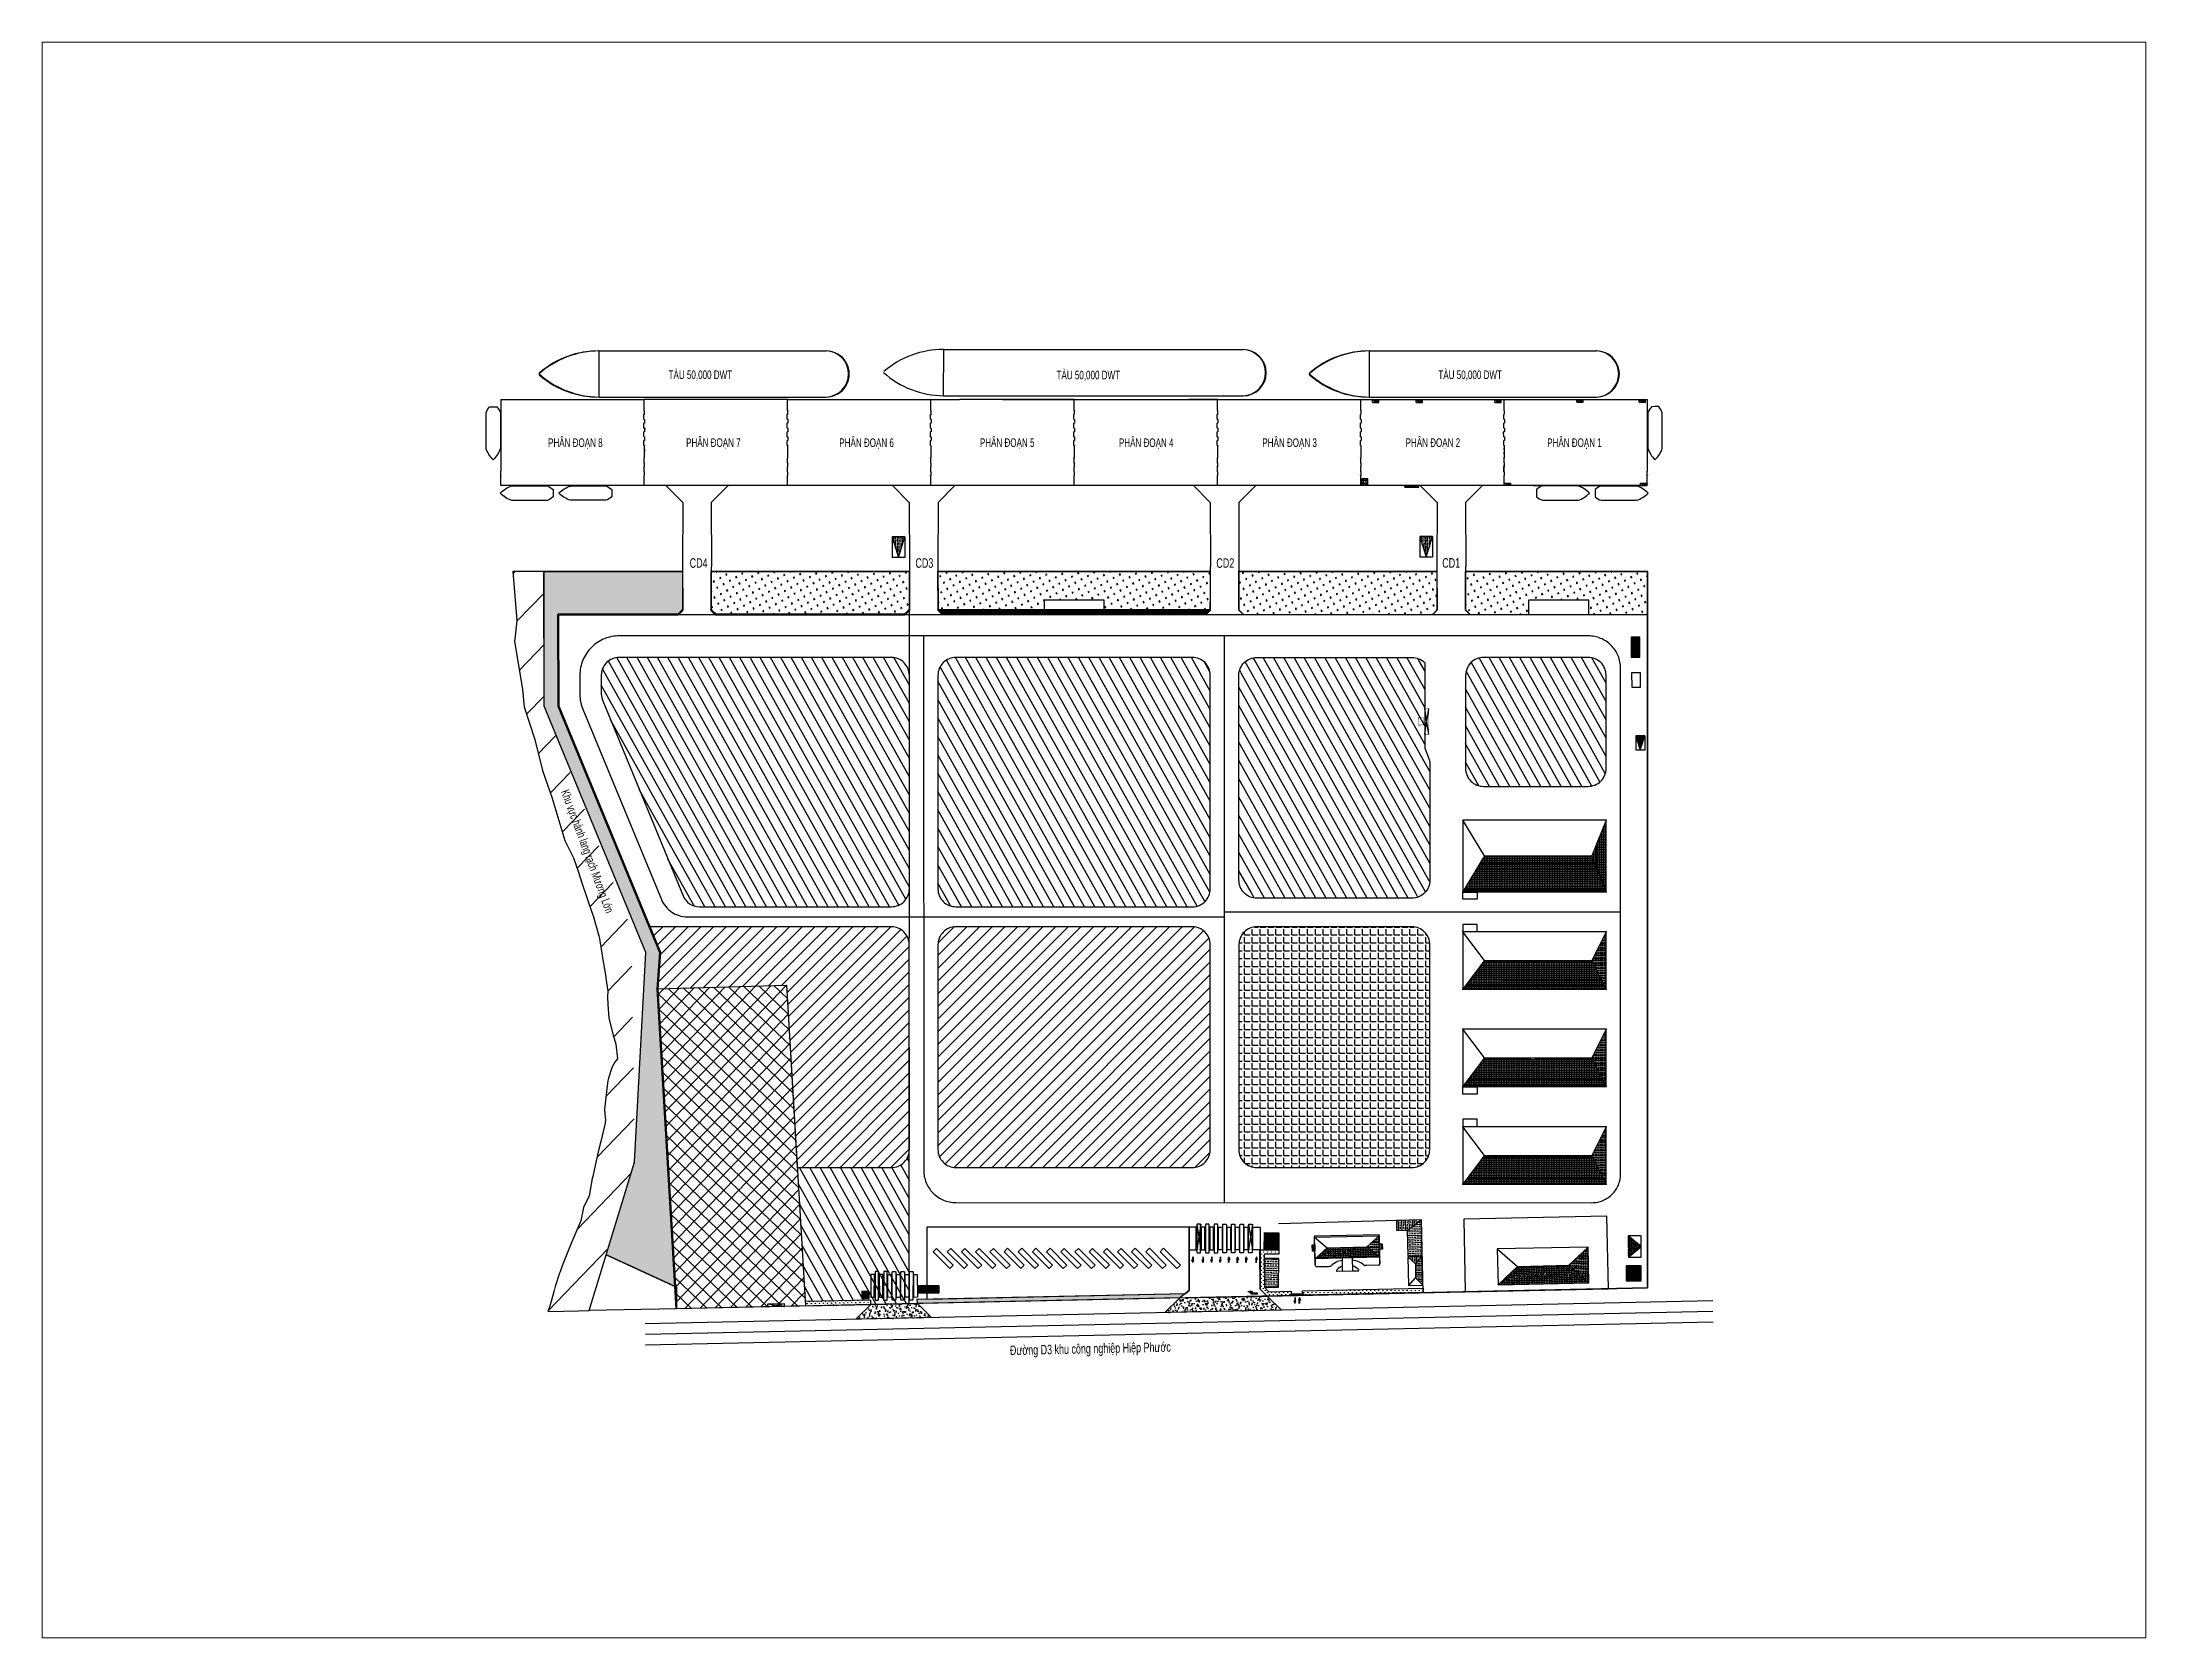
# Paper-space layout 'Layout1' of a CAD drawing. Header units: metres. Extents: x 1.04 to 9.32, y 0.79 to 7.07.
# The model-space entities are those that its viewports show. They can reach past a viewport. Long polylines and large blocks are cut down to what shows.
import ezdxf
from ezdxf.enums import TextEntityAlignment as Align

# ---------------------------------------------------------------- set-up
doc = ezdxf.new("R2010")
doc.units = ezdxf.units.M
doc.header["$LTSCALE"] = 20
doc.header["$MEASUREMENT"] = 0
doc.set_wipeout_variables(frame=1)
for name, pattern in [('CENTER', [2, 1.25, -0.25, 0.25, -0.25]), ('CENTER2', [1.125, 0.75, -0.125, 0.125, -0.125]), ('DASHED2', [0.375, 0.25, -0.125])]:
    doc.linetypes.add(name, pattern=pattern)
for name, color, linetype in [('1-KHUBAI', 7, 'Continuous'), ('ANN-SMTEXT', 2, 'Continuous'), ('AROW', 1, 'Continuous'), ('BAO', 7, 'Continuous'), ('DIM', 2, 'Continuous'), ('GHICHU', 7, 'Continuous'), ('HATCH', 8, 'Continuous'), ('HATCH1', 8, 'Continuous'), ('ISO', 3, 'Continuous'), ('KE', 7, 'Continuous'), ('laneT', 7, 'Continuous'), ('PARKING', 1, 'Continuous'), ('RANH_TOADO', 6, 'Continuous'), ('Terminal Boundary', 2, 'Continuous'), ('TEXT-VIE', 4, 'Continuous'), ('trafficjam', 7, 'Continuous'), ('Tram can', 5, 'Continuous'), ('tuongrao', 1, 'Continuous'), ('Vai DKT', 3, 'Continuous'), ('Vanphong', 7, 'Continuous'), ('vien', 3, 'Continuous'), ('vienvp', 3, 'Continuous'), ('WIPEOUT', 250, 'Continuous')]:
    doc.layers.add(name, color=color, linetype=linetype)
doc.layers.add('RHD', color=7, linetype='Continuous', plot=False)
doc.styles.add('Romans', font='vn_vni.shx', dxfattribs={"width": 0.7})
doc.styles.add('VNROMANS', font='vn_vni.shx', dxfattribs={"width": 0.8})
doc.linetypes.add('FENCELINE1', pattern='A,0.25,-0.1,[133,ltypeshp.shx,S=0.1,R=0,X=-0.1,Y=0],-0.1,1', length=1.45)
doc.linetypes.add('FENCELINE2', pattern='A,0.25,-0.1,[132,ltypeshp.shx,S=0.1,R=0,X=-0.1,Y=0],-0.1,1', length=1.45)
pattern_1 = [(250.25739632, (3054198.6626, 1014822.3275), (2.1910942564, -3.1726295024), [0, -3.04, 0, -3.4, 0, -3.25]), (220.25739632, (3054198.6626, 1014822.3275), (0.077375426, -6.661867985), [0, -1.64, 0, -2.74, 0, -1.05]), (180.25739632, (3054200.7313, 1014823.6586), (-5.2316705672, -3.3795368493), [0, -1, 0, -3.6, 0, -4.7]), (170.25739632, (3054200.7313, 1014823.6586), (-4.10632888, -4.729324409), [0, -0.5, 0, -2.36, 0, -2.7])]
pattern_2 = [(330.76214505, (3050923.184, 962357.257), (3.052726791, 5.453747256), [])]
pattern_3 = [(45, (866326.368, 2290376.341), (-4.419417382, 4.419417382), [])]
pattern_4 = [(15.76214505, (3050909.7117, 962184.1113), (0.976872573, 1.7451991216), [0.375, -2.453427126]), (330.76214505, (3050909.7117, 962184.1113), (0.9768725732, 1.745199122), [0.375, -1.625]), (60.76214505, (3050909.7117, 962184.1113), (-1.745199122, 0.9768725732), [0.375, -1.625])]

psp = doc.layouts.get("Layout1")

msp = doc.modelspace()

# ---------------------------------------------------------------- texts
at = {"layer": 'DIM', "color": 4, "style": 'VNROMANS', "width": 0.7}
for s, height, rotation, p in [('CD4', 6.67, 285.7621, (611197.3, 1174016.5)), ('CD3', 6.67, 285.7621, (611240.1, 1173864.9)), ('Ñöôøng D3 khu coâng nghieäp Hieäp Phöôùc', 6.667, 287, (610743.2, 1173604.3)), ('CD2', 6.67, 285.7621, (611297.1, 1173662.8)), ('CD1', 6.67, 285.7621, (611340, 1173511.1))]:
    msp.add_text(s, height=height, rotation=rotation, dxfattribs=at).set_placement(p, align=Align.MIDDLE)
at = {"layer": 'TEXT-VIE', "style": 'VNROMANS', "oblique": 360, "width": 0.7}
for s, p in [('PHAÂN ÑOAÏN 8 ', (611255.1, 1174121.4)), ('TAØU 50,000 DWT', (611324.3, 1174051.1)), ('PHAÂN ÑOAÏN 7 ', (611281.3, 1174028.7)), ('PHAÂN ÑOAÏN 6 ', (611310.3, 1173925.8)), ('PHAÂN ÑOAÏN 5 ', (611337, 1173831.4)), ('TAØU 50,000 DWT', (611397.6, 1173790.5)), ('PHAÂN ÑOAÏN 4 ', (611363.3, 1173738)), ('PHAÂN ÑOAÏN 3 ', (611390.5, 1173641.7)), ('PHAÂN ÑOAÏN 2 ', (611417.7, 1173545.5)), ('TAØU 50,000 DWT', (611470.2, 1173534.1)), ('PHAÂN ÑOAÏN 1 ', (611444.5, 1173450.4))]:
    msp.add_text(s, height=6, rotation=285.7621, dxfattribs=at).set_placement(p, align=Align.MIDDLE)
at = {"layer": 'TEXT-VIE', "color": 7, "style": 'Romans', "width": 0.7}
msp.add_text('Khu vöïc haønh lang raïch Möông Lôùn', height=6, rotation=216.0965, dxfattribs=at).set_placement((610982.2, 1174037.1), align=Align.MIDDLE)

# ---------------------------------------------------------------- blocks, each defined once
blk = doc.blocks.new('maingate')
at = {"layer": 'vienvp', "color": 0}
for points in [[(-2253, 15841), (0, 0), (4950, 704), (2697, 16545)], [(10890, 1549), (8637, 17390), (6162, 17038), (8415, 1197)], [(16831, 2394), (14577, 18235), (12102, 17883), (14355, 2042)], [(20518, 19080), (22771, 3239), (20296, 2887), (18042, 18728)], [(26458, 19925), (28711, 4084), (26236, 3732), (23983, 19572)], [(32398, 20770), (34651, 4929), (32176, 4577), (29923, 20417)], [(38338, 21615), (40591, 5774), (38116, 5422), (35863, 21262)], [(46753, 22812), (49007, 6971), (44057, 6267), (41803, 22107)]]:
    blk.add_lwpolyline(points, close=True, dxfattribs=at)
for points in [[(5678, -859, 0.41421356), (6073, -1156), (7855, -903, 0.41421356), (8153, -507), (5435, 18601, 0.41421356), (5039, 18898), (3257, 18644, 0.41421356), (2960, 18249)], [(11618, -14, 0.41421356), (12014, -311), (13796, -58, 0.41421356), (14093, 338), (11375, 19446, 0.41421356), (10979, 19743), (9197, 19489, 0.41421356), (8900, 19094)], [(17558, 831, 0.41421356), (17954, 534), (19736, 787, 0.41421356), (20033, 1183), (17315, 20291, 0.41421356), (16919, 20588), (15137, 20334, 0.41421356), (14840, 19939)], [(20780, 20784, -0.41421356), (21077, 21179), (22859, 21433, -0.41421356), (23255, 21136), (25973, 2028, -0.41421356), (25676, 1632), (23894, 1379, -0.41421356), (23498, 1676)], [(26720, 21629, -0.41421356), (27018, 22024), (28800, 22278, -0.41421356), (29195, 21981), (31913, 2873, -0.41421356), (31616, 2477), (29834, 2224, -0.41421356), (29438, 2521)], [(32661, 22474, -0.41421356), (32958, 22869), (34740, 23123, -0.41421356), (35136, 22826), (37854, 3718, -0.41421356), (37556, 3322), (35774, 3069, -0.41421356), (35379, 3366)], [(38601, 23318, -0.41421356), (38898, 23714), (40680, 23968, -0.41421356), (41076, 23671), (43794, 4563, -0.41421356), (43497, 4167), (41715, 3914, -0.41421356), (41319, 4211)]]:
    blk.add_lwpolyline(points, format="xyb", close=True, dxfattribs=at)
blk = doc.blocks.new('QUEO')
at = {"layer": 'AROW'}
blk.add_hatch(color=256, dxfattribs=at).paths.add_polyline_path([(-0.7, -0.6), (-0.7, -1.6), (-0.3, 0), (-0.7, 1.6), (-0.7, 0.6), (-1.8, -0.5), (-1.8, -4.4), (-1.5, -4.4), (-1.5, -1.4)])
for p, q in [((-1.8, -0.5), (-1.8, -4.4)), ((-1.5, -1.4), (-0.7, -0.6)), ((-1.5, -4.4), (-1.5, -1.4)), ((-0.7, -1.6), (-0.3, 0)), ((-0.7, -1.6), (-0.7, -0.6))]:
    blk.add_line(p, q, dxfattribs=at)
at = {"layer": 'trafficjam'}
for p, q in [((-1.8, -0.5), (-0.7, 0.6)), ((-0.3, 0), (-0.7, 1.6)), ((-0.7, 0.6), (-0.7, 1.6)), ((-1.8, -4.4), (-1.5, -4.4))]:
    blk.add_line(p, q, dxfattribs=at)
blk = doc.blocks.new('AROW')
at = {"layer": 'AROW'}
for p, q in [((966915.4, 798659), (966914.1, 798655.2)), ((966915.4, 798659), (966916.6, 798655.2)), ((966914.1, 798655.2), (966915.4, 798655.2)), ((966915, 798650.8), (966915, 798655.2)), ((966916.6, 798655.2), (966915.4, 798655.2)), ((966915.7, 798650.8), (966915.7, 798655.2))]:
    blk.add_line(p, q, dxfattribs=at)
for points in [[(966915.4, 798659), (966916.6, 798655.2), (966914.1, 798655.2)], [(966915.7, 798650.8), (966915, 798650.8), (966915.7, 798655.2), (966915, 798655.2)]]:
    blk.add_solid(points, dxfattribs=at)
blk = doc.blocks.new('YQ1027163460')
at = {"layer": 'Vanphong', "color": 9, "ltscale": 100}
for p, q in [((4, 0.6), (-4, -0.6)), ((-4, 0.4), (4, 0.6)), ((-4, 0.4), (4, -0.4)), ((-4, -0.6), (4, -0.4))]:
    blk.add_line(p, q, dxfattribs=at)
for points in [[(-4, 0.4), (-4, -0.6)], [(4, 0.6), (4, -0.4)]]:
    blk.add_lwpolyline(points, dxfattribs=at)
blk = doc.blocks.new('POWDER FEEDER PIT')
at = {"layer": 'BAO'}
for p, q in [((400, 0), (400, 1500)), ((400, 0), (4800, 1500)), ((4800, 0), (400, 1500)), ((400, 1500), (4800, 1500)), ((400, 0), (4800, 0)), ((4800, 0), (4800, 1500))]:
    blk.add_line(p, q, dxfattribs=at)
blk = doc.blocks.new('tram dien')
at = {"layer": 'HATCH', "ltscale": 100}
h = blk.add_hatch(dxfattribs=at)
h.set_pattern_fill('ANSI36', color=14, scale=7, angle=45, style=0)
h.set_pattern_definition([(90, (862802.5575, 2289190.4561), (-0.875, 1.53125), [2.1875, -0.4375, 0, -0.4375])])
h.paths.add_polyline_path([(866490.4, 2290786.7), (866484.1, 2290786.7), (866487.3, 2290776.7)])
at = {"layer": 'BAO', "color": 14}
for p, q in [((866490.4, 2290786.7), (866484.1, 2290786.7)), ((866484.1, 2290786.7), (866484.1, 2290776.7)), ((866490.4, 2290786.7), (866484.1, 2290786.7)), ((866490.4, 2290786.7), (866490.4, 2290776.7)), ((866490.4, 2290786.7), (866490.4, 2290776.7)), ((866490.4, 2290776.7), (866484.1, 2290776.7)), ((866490.4, 2290776.7), (866484.1, 2290776.7))]:
    blk.add_line(p, q, dxfattribs=at)
at = {"layer": 'HATCH', "color": 14, "ltscale": 100}
for p, q in [((866484.1, 2290786.7), (866487.3, 2290776.7)), ((866487.3, 2290776.7), (866490.4, 2290786.7))]:
    blk.add_line(p, q, dxfattribs=at)
blk = doc.blocks.new('YQ1111080551')
at = {"layer": 'BAO', "ltscale": 0.003}
for p, q in [((-67.2, 389.4), (-115.3, 375.8)), ((-67.2, 389.4), (-115.3, 375.8)), ((-67.2, 389.4), (-40, 293.1)), ((-67.2, 389.4), (-40, 293.1)), ((-124.9, 373.1), (-115.3, 375.8)), ((-97.8, 277.1), (-124.9, 373.1)), ((-90.9, 278.5), (-88.6, 279.2)), ((-90.9, 278.5), (-88.6, 279.2)), ((-88.5, 279.7), (-88.6, 279.6)), ((-88.5, 279.7), (-88.6, 279.6)), ((-88.6, 279.6), (-88.5, 279.3)), ((-88.6, 279.5), (-88.5, 279.3)), ((-88.5, 279.3), (-88.6, 279.2)), ((-88.5, 279.3), (-88.6, 279.2)), ((-85.3, 280.6), (-88.5, 279.7)), ((-85.3, 280.6), (-88.5, 279.7)), ((-85.3, 280.6), (-85.2, 280.5)), ((-85.3, 280.6), (-85.2, 280.5)), ((-85.2, 280.5), (-85.1, 280.2)), ((-85.2, 280.5), (-85.1, 280.3)), ((-85.1, 280.3), (-85, 280.2)), ((-85.1, 280.2), (-85, 280.2)), ((-85, 280.2), (-82.7, 280.8)), ((-85, 280.2), (-82.7, 280.8)), ((-82.6, 281.4), (-82.7, 281.2)), ((-82.6, 281.3), (-82.7, 281.2)), ((-82.7, 281.2), (-82.6, 280.9)), ((-82.7, 281.2), (-82.6, 281)), ((-82.6, 281), (-82.7, 280.8)), ((-82.6, 280.9), (-82.7, 280.8)), ((-79.4, 282.2), (-82.6, 281.3)), ((-79.4, 282.2), (-82.6, 281.4)), ((-79.4, 282.2), (-79.3, 282.2)), ((-79.4, 282.2), (-79.3, 282.2)), ((-79.3, 282.2), (-79.2, 281.9)), ((-79.3, 282.2), (-79.2, 281.9)), ((-79.2, 281.9), (-79.1, 281.8)), ((-79.2, 281.9), (-79.1, 281.8)), ((-79.1, 281.8), (-76.8, 282.5)), ((-79.1, 281.8), (-76.8, 282.5)), ((-76.6, 282.8), (-76.8, 282.5)), ((-76.7, 282.8), (-76.8, 282.5)), ((-73.5, 283.7), (-76.7, 282.8)), ((-73.5, 283.6), (-76.6, 282.8)), ((-73.5, 283.7), (-73.3, 283.5)), ((-73.5, 283.6), (-73.3, 283.5)), ((-73.3, 283.5), (-71, 284.1)), ((-73.3, 283.5), (-71, 284.1)), ((-71, 284.5), (-70.9, 284.7)), ((-71, 284.5), (-70.9, 284.6)), ((-71, 284.5), (-70.9, 284.3)), ((-71, 284.5), (-70.9, 284.3)), ((-70.9, 284.3), (-71, 284.1)), ((-70.9, 284.3), (-71, 284.1)), ((-70.9, 284.7), (-67.7, 285.6)), ((-70.9, 284.6), (-67.7, 285.5)), ((-67.7, 285.6), (-67.6, 285.5)), ((-67.7, 285.5), (-67.6, 285.5)), ((-67.6, 285.5), (-67.5, 285.2)), ((-67.6, 285.5), (-67.5, 285.2)), ((-67.4, 285.1), (-67.5, 285.2)), ((-67.4, 285.2), (-67.5, 285.2)), ((-65.1, 285.8), (-67.4, 285.1)), ((-65.1, 285.8), (-67.4, 285.2)), ((-65.1, 286.2), (-65, 286.3)), ((-65.1, 286.2), (-65, 286.3)), ((-65.1, 286.2), (-65, 285.9)), ((-65.1, 286.2), (-65, 285.9)), ((-65, 285.9), (-65.1, 285.8)), ((-65, 285.9), (-65.1, 285.8)), ((-65, 286.3), (-61.8, 287.2)), ((-65, 286.3), (-61.9, 287.2)), ((-61.7, 287.1), (-61.9, 287.2)), ((-61.7, 287.1), (-61.8, 287.2)), ((-61.7, 286.9), (-61.7, 287.1)), ((-61.7, 286.9), (-61.7, 287.1)), ((-61.5, 286.8), (-61.7, 286.9)), ((-61.5, 286.8), (-61.7, 286.9)), ((-59.2, 287.5), (-61.5, 286.8)), ((-59.2, 287.4), (-61.5, 286.8)), ((-59.2, 288), (-56, 288.9)), ((-59.2, 288), (-56, 288.9)), ((-59.2, 288), (-59.2, 287.8)), ((-59.2, 288), (-59.2, 287.9)), ((-59.2, 287.9), (-59.2, 287.6)), ((-59.2, 287.8), (-59.1, 287.6)), ((-59.1, 287.6), (-59.2, 287.4)), ((-59.2, 287.6), (-59.2, 287.5)), ((-55.9, 288.8), (-56, 288.9)), ((-55.9, 288.8), (-56, 288.9)), ((-55.8, 288.5), (-55.9, 288.8)), ((-55.8, 288.5), (-55.9, 288.8)), ((-55.7, 288.4), (-55.8, 288.5)), ((-55.7, 288.5), (-55.8, 288.5)), ((-53.3, 289.1), (-55.7, 288.4)), ((-53.4, 289.1), (-55.7, 288.5)), ((-53.3, 289.6), (-53.4, 289.5)), ((-53.3, 289.6), (-53.4, 289.5)), ((-53.4, 289.5), (-53.3, 289.2)), ((-53.4, 289.5), (-53.3, 289.2)), ((-53.3, 289.2), (-53.4, 289.1)), ((-53.3, 289.6), (-50.1, 290.5)), ((-53.3, 289.6), (-50.1, 290.5)), ((-53.3, 289.2), (-53.3, 289.1)), ((-50, 290.4), (-50.1, 290.5)), ((-50, 290.5), (-50.1, 290.5)), ((-49.9, 290.2), (-50, 290.5)), ((-49.9, 290.2), (-50, 290.4)), ((-49.8, 290.1), (-49.9, 290.2)), ((-49.8, 290.1), (-49.9, 290.2)), ((-49.8, 290.1), (-47.5, 290.8)), ((-49.8, 290.1), (-47.5, 290.8)), ((-47.3, 291.1), (-47.5, 290.8)), ((-47.3, 291.1), (-47.5, 290.8)), ((-47.3, 291.1), (-40, 293.1)), ((-47.3, 291.1), (-40, 293.1)), ((-12.8, 196.9), (-40, 293.1)), ((-91.2, 278.9), (-97.8, 277)), ((-91.2, 278.9), (-97.8, 277.1)), ((-70.6, 180.8), (-97.8, 277)), ((-91.2, 278.9), (-91.1, 278.8)), ((-91.2, 278.9), (-91.1, 278.9)), ((-91.1, 278.9), (-91, 278.6)), ((-91.1, 278.8), (-91, 278.6)), ((-91, 278.6), (-90.9, 278.5)), ((-91, 278.6), (-90.9, 278.5)), ((-93.7, 262.4), (-101.8, 247.8)), ((-81.8, 220.4), (-93.7, 262.4)), ((-144.9, 235.7), (-173.7, 227.5)), ((-101.8, 247.8), (-144.9, 235.7)), ((-12.8, 196.9), (-23.7, 235.4)), ((-96.4, 228.6), (-139.4, 216.4)), ((-81.8, 220.4), (-96.4, 228.6)), ((-139.5, 216.4), (-168.3, 208.3)), ((-12.8, 196.9), (0.8, 148.8)), ((-59.8, 142.3), (-70.6, 180.8)), ((-2, 158.4), (14.3, 100.7)), ((-2, 158.4), (14.3, 100.7)), ((0.8, 148.8), (14.3, 100.7)), ((-16.3, -11.6), (-59.8, 142.3)), ((-50.7, 110.1), (-58.9, 95.6)), ((-38.9, 68.2), (-50.7, 110.1)), ((-58.9, 95.6), (-101.9, 83.4)), ((14.3, 100.6), (19.8, 81.4)), ((14.3, 100.6), (19.8, 81.4)), ((-101.9, 83.4), (-130.7, 75.3)), ((-53.4, 76.3), (-96.5, 64.2)), ((-38.9, 68.2), (-53.4, 76.3)), ((41.5, 4.4), (19.8, 81.4)), ((41.2, 5.4), (19.8, 81.4)), ((-96.5, 64.2), (-125.3, 56)), ((27.9, 52.5), (41.5, 4.4)), ((41.5, 4.4), (55.1, -43.7)), ((41.5, 4.4), (63.2, -72.6)), ((41.5, 4.4), (63.2, -72.6)), ((41.5, 4.4), (41.5, 4.4)), ((41.5, 4.4), (41.5, 4.4)), ((41.5, 4.4), (41.5, 4.4)), ((41.5, 4.4), (41.5, 4.4)), ((41.5, 4.4), (41.5, 4.4)), ((41.5, 4.4), (41.5, 4.4)), ((-9.7, -9.8), (-16.3, -11.7)), ((-9.7, -9.8), (-16.3, -11.7)), ((10.9, -107.9), (-16.3, -11.7)), ((63.2, -72.6), (68.7, -91.8)), ((68.7, -91.8), (63.2, -72.6)), ((68.7, -91.8), (63.2, -72.6)), ((6.3, -92), (-1.8, -106.5)), ((18.2, -133.9), (6.3, -92)), ((-1.8, -106.5), (-44.8, -118.7)), ((27.2, -165.6), (10.9, -107.9)), ((-44.9, -118.7), (-73.7, -126.8)), ((3.6, -125.8), (-39.4, -137.9)), ((18.2, -133.9), (3.6, -125.8)), ((-39.4, -137.9), (-68.3, -146.1)), ((65.2, -300.4), (27.2, -165.7)), ((44.6, -202.3), (38, -204.1)), ((44.6, -202.3), (38, -204.1)), ((49.3, -244.2), (41.2, -258.8)), ((41.2, -258.8), (-1.9, -270.9)), ((-1.9, -270.9), (-30.7, -279.1)), ((46.6, -278), (3.6, -290.2)), ((61.2, -286.2), (46.6, -278)), ((3.5, -290.2), (-25.3, -298.3)), ((71.8, -298.5), (65.2, -300.4)), ((71.8, -298.5), (65.2, -300.4)), ((70.6, -319.6), (65.2, -300.4)), ((128.4, -303.6), (150.2, -380.5)), ((92.4, -396.8), (70.6, -319.6)), ((70.8, -320.1), (92.4, -396.8)), ((70.8, -320.1), (92.4, -396.8))]:
    blk.add_line(p, q, dxfattribs=at)
at = {"layer": 'BAO', "color": 251}
for p, q in [((-86.3, 384), (-86.5, 383.9)), ((-86.3, 384), (-86.5, 383.9)), ((-72.8, 387.8), (-73.1, 387.7)), ((-72.8, 387.8), (-73.1, 387.7)), ((-123.7, 373.4), (-123.9, 373.3)), ((-123.7, 373.4), (-123.9, 373.3)), ((-118, 375), (-118.3, 374.9)), ((-102.1, 379.5), (-102.4, 379.4))]:
    blk.add_line(p, q, dxfattribs=at)
at = {"layer": 'BAO', "color": 7, "ltscale": 0.5}
for p, q in [((-16, 332.8), (-47, 324)), ((-15.9, 332.5), (27.1, 180.2)), ((130, -184.5), (99.1, -193.2)), ((130.1, -184.8), (173.1, -337.1))]:
    blk.add_line(p, q, dxfattribs=at)
at = {"layer": 'BAO', "color": 7}
for p, q in [((-46.9, 323.8), (-3.9, 171.5)), ((68.7, -91.8), (150.2, -380.5)), ((99.1, -193.5), (142.1, -345.8)), ((150.2, -380.5), (102, -394.1))]:
    blk.add_line(p, q, dxfattribs=at)
at = {"layer": 'BAO'}
for p, q in [((-37.9, 190.1), (-34.7, 191)), ((-37.9, 190.1), (-34.7, 191)), ((-34.6, 190.9), (-34.7, 191)), ((-34.6, 190.9), (-34.7, 191)), ((-34.5, 190.6), (-34.6, 190.9)), ((-34.5, 190.6), (-34.6, 190.9)), ((-32.1, 191.2), (-34.4, 190.6)), ((-32.1, 191.2), (-34.4, 190.6)), ((-32, 191.7), (-32.1, 191.6)), ((-32, 191.7), (-32.1, 191.6)), ((-32.1, 191.6), (-32, 191.3)), ((-32.1, 191.6), (-32, 191.3)), ((-32, 191.3), (-32.1, 191.2)), ((-32, 191.3), (-32.1, 191.2)), ((-32, 191.7), (-28.8, 192.6)), ((-32, 191.7), (-28.8, 192.6)), ((-28.7, 192.5), (-28.8, 192.6)), ((-28.7, 192.6), (-28.8, 192.6)), ((-28.6, 192.3), (-28.7, 192.6)), ((-28.6, 192.3), (-28.7, 192.5)), ((-28.5, 192.2), (-28.6, 192.3)), ((-28.5, 192.2), (-28.6, 192.3)), ((-26.2, 192.9), (-28.5, 192.2)), ((-26.2, 192.9), (-28.5, 192.2)), ((-26.1, 193.4), (-26.2, 193.3)), ((-26.1, 193.4), (-26.2, 193.3)), ((-26.2, 193.3), (-26.1, 193)), ((-26.2, 193.2), (-26.1, 193)), ((-26.1, 193), (-26.2, 192.9)), ((-26.1, 193), (-26.2, 192.9)), ((-26.1, 193.4), (-22.9, 194.3)), ((-26.1, 193.4), (-22.9, 194.3)), ((-22.8, 194.2), (-22.9, 194.3)), ((-22.8, 194.2), (-22.9, 194.3)), ((-22.7, 193.9), (-22.8, 194.2)), ((-22.8, 194), (-22.8, 194.2)), ((-22.6, 193.9), (-22.8, 194)), ((-22.6, 193.9), (-22.7, 193.9)), ((-22.6, 193.9), (-20.3, 194.5)), ((-22.6, 193.9), (-20.3, 194.5)), ((-20.1, 194.8), (-20.3, 194.5)), ((-20.2, 194.8), (-20.3, 194.5)), ((-20.2, 194.8), (-12.8, 196.9)), ((-20.1, 194.8), (-12.8, 196.9)), ((-64, 182.7), (-70.6, 180.8)), ((-64, 182.7), (-70.6, 180.8)), ((-64, 182.7), (-63.9, 182.6)), ((-64, 182.7), (-63.9, 182.6)), ((-63.9, 182.6), (-63.8, 182.3)), ((-63.9, 182.6), (-63.8, 182.4)), ((-63.8, 182.4), (-63.7, 182.3)), ((-63.8, 182.3), (-63.7, 182.3)), ((-63.7, 182.3), (-61.4, 182.9)), ((-63.7, 182.3), (-61.4, 182.9)), ((-61.3, 183.5), (-61.4, 183.3)), ((-61.3, 183.4), (-61.4, 183.3)), ((-61.4, 183.3), (-61.3, 183)), ((-61.4, 183.3), (-61.3, 183.1)), ((-61.3, 183.1), (-61.4, 182.9)), ((-61.3, 183), (-61.4, 182.9)), ((-58.2, 184.4), (-61.3, 183.5)), ((-58.1, 184.3), (-61.3, 183.4)), ((-58.2, 184.4), (-58, 184.3)), ((-58.1, 184.3), (-58, 184.3)), ((-58, 184.3), (-58, 184)), ((-58, 184.3), (-58, 184)), ((-58, 184), (-57.8, 183.9)), ((-58, 184), (-57.8, 183.9)), ((-57.8, 183.9), (-55.5, 184.6)), ((-57.8, 183.9), (-55.5, 184.6)), ((-52.3, 186), (-55.5, 185.1)), ((-52.3, 186), (-55.5, 185.1)), ((-55.5, 185.1), (-55.5, 185)), ((-55.5, 185.1), (-55.5, 185)), ((-55.5, 185), (-55.4, 184.7)), ((-55.5, 185), (-55.5, 184.7)), ((-55.4, 184.7), (-55.5, 184.6)), ((-55.5, 184.7), (-55.5, 184.6)), ((-52.3, 186), (-52.2, 185.9)), ((-52.3, 186), (-52.2, 185.9)), ((-52.2, 185.9), (-52.1, 185.7)), ((-52.2, 185.9), (-52.1, 185.7)), ((-52.1, 185.7), (-52, 185.6)), ((-52.1, 185.7), (-52, 185.6)), ((-52, 185.6), (-49.7, 186.3)), ((-52, 185.6), (-49.6, 186.2)), ((-49.5, 186.6), (-49.7, 186.3)), ((-49.5, 186.5), (-49.6, 186.2)), ((-46.4, 187.4), (-49.5, 186.5)), ((-46.4, 187.4), (-49.5, 186.6)), ((-46.4, 187.4), (-46.1, 187.2)), ((-46.4, 187.4), (-46.1, 187.3)), ((-46.1, 187.2), (-43.8, 187.9)), ((-46.1, 187.3), (-43.8, 187.9)), ((-43.8, 188.3), (-43.7, 188.4)), ((-43.8, 188.3), (-43.7, 188.4)), ((-43.8, 188.3), (-43.7, 188)), ((-43.8, 188.3), (-43.7, 188)), ((-43.7, 188), (-43.8, 187.9)), ((-43.7, 188), (-43.8, 187.9)), ((-43.7, 188.4), (-40.6, 189.3)), ((-43.7, 188.4), (-40.6, 189.3)), ((-40.6, 189.3), (-40.4, 189.2)), ((-40.6, 189.3), (-40.4, 189.2)), ((-40.4, 189.2), (-40.4, 189)), ((-40.4, 189.2), (-40.4, 189)), ((-40.2, 188.9), (-40.4, 189)), ((-40.2, 188.9), (-40.4, 189)), ((-37.9, 189.6), (-40.2, 188.9)), ((-37.9, 189.5), (-40.2, 188.9)), ((-37.9, 189.9), (-37.9, 190.1)), ((-37.9, 190), (-37.9, 190.1)), ((-37.9, 190), (-37.9, 189.7)), ((-37.9, 189.9), (-37.9, 189.7)), ((-37.9, 189.7), (-37.9, 189.5)), ((-37.9, 189.7), (-37.9, 189.6)), ((-34.4, 190.6), (-34.5, 190.6)), ((-34.4, 190.6), (-34.5, 190.6)), ((-31, 88.1), (-34.2, 87.2)), ((-31, 88.1), (-34.2, 87.2)), ((-31, 88.1), (-30.9, 88)), ((-31, 88.1), (-30.9, 88)), ((-30.7, 87.7), (-28.4, 88.4)), ((-30.7, 87.7), (-28.4, 88.3)), ((-28.3, 88.9), (-28.4, 88.7)), ((-28.3, 88.9), (-28.4, 88.7)), ((-28.4, 88.7), (-28.3, 88.5)), ((-28.4, 88.7), (-28.3, 88.5)), ((-28.3, 88.5), (-28.4, 88.3)), ((-28.3, 88.5), (-28.4, 88.4)), ((-25.1, 89.8), (-28.3, 88.9)), ((-25.1, 89.8), (-28.3, 88.9)), ((-25.1, 89.8), (-25, 89.7)), ((-25.1, 89.8), (-25, 89.7)), ((-25, 89.7), (-24.9, 89.4)), ((-25, 89.7), (-24.9, 89.4)), ((-24.9, 89.4), (-24.8, 89.3)), ((-24.9, 89.4), (-24.8, 89.4)), ((-24.8, 89.3), (-22.5, 90)), ((-24.8, 89.4), (-22.5, 90)), ((-22.3, 90.3), (-22.5, 90)), ((-22.3, 90.3), (-22.5, 90)), ((-19.2, 91.2), (-22.3, 90.3)), ((-19.2, 91.2), (-22.3, 90.3)), ((-19.2, 91.2), (-18.9, 91)), ((-19.2, 91.2), (-18.9, 91)), ((-18.9, 91), (-16.6, 91.7)), ((-18.9, 91), (-16.6, 91.7)), ((-16.6, 92.2), (-13.4, 93.1)), ((-16.6, 92.2), (-13.4, 93.1)), ((-16.6, 92), (-16.6, 92.2)), ((-16.6, 92.1), (-16.6, 92.2)), ((-16.6, 92.1), (-16.6, 91.8)), ((-16.6, 92), (-16.6, 91.8)), ((-16.6, 91.8), (-16.6, 91.7)), ((-16.6, 91.8), (-16.6, 91.7)), ((-13.4, 93.1), (-13.3, 93)), ((-13.4, 93.1), (-13.3, 93)), ((-13.3, 93), (-13.2, 92.7)), ((-13.3, 93), (-13.2, 92.7)), ((-13.1, 92.7), (-13.2, 92.7)), ((-13.1, 92.7), (-13.2, 92.7)), ((-10.8, 93.3), (-13.1, 92.7)), ((-10.8, 93.3), (-13.1, 92.7)), ((-10.8, 93.7), (-10.7, 93.8)), ((-10.8, 93.7), (-10.7, 93.8)), ((-10.8, 93.7), (-10.7, 93.4)), ((-10.8, 93.7), (-10.7, 93.5)), ((-10.7, 93.5), (-10.8, 93.3)), ((-10.7, 93.4), (-10.8, 93.3)), ((-10.7, 93.8), (-7.5, 94.7)), ((-10.7, 93.8), (-7.5, 94.7)), ((-7.4, 94.6), (-7.5, 94.7)), ((-7.4, 94.7), (-7.5, 94.7)), ((-7.3, 94.4), (-7.4, 94.7)), ((-7.3, 94.4), (-7.4, 94.6)), ((-7.2, 94.3), (-7.3, 94.4)), ((-7.2, 94.3), (-7.3, 94.4)), ((-4.9, 95), (-7.2, 94.3)), ((-4.9, 95), (-7.2, 94.3)), ((-4.8, 95.5), (-4.9, 95.4)), ((-4.8, 95.5), (-4.9, 95.4)), ((-4.9, 95.4), (-4.8, 95.1)), ((-4.9, 95.3), (-4.8, 95.1)), ((-4.8, 95.1), (-4.9, 95)), ((-4.8, 95.1), (-4.9, 95)), ((-4.8, 95.5), (-1.7, 96.4)), ((-4.8, 95.5), (-1.7, 96.4)), ((-1.5, 96.3), (-1.7, 96.4)), ((-1.5, 96.3), (-1.7, 96.4)), ((-1.5, 96), (-1.5, 96.3)), ((-1.5, 96.1), (-1.5, 96.3)), ((-1.3, 96), (-1.5, 96.1)), ((-1.3, 96), (-1.5, 96)), ((1, 96.6), (-1.3, 96)), ((1, 96.6), (-1.3, 96)), ((1, 97.1), (4.2, 98)), ((1, 97.2), (4.2, 98)), ((1, 97.2), (1, 97)), ((1, 97.1), (1, 97)), ((1, 97), (1, 96.7)), ((1, 97), (1, 96.8)), ((1, 96.8), (1, 96.6)), ((1, 96.7), (1, 96.6)), ((4.3, 98), (4.2, 98)), ((4.3, 98), (4.2, 98)), ((4.4, 97.7), (4.3, 98)), ((4.4, 97.7), (4.3, 98)), ((4.5, 97.6), (4.4, 97.7)), ((4.5, 97.6), (4.4, 97.7)), ((4.5, 97.6), (6.9, 98.3)), ((4.5, 97.6), (6.8, 98.3)), ((7, 98.6), (6.8, 98.3)), ((7, 98.6), (6.9, 98.3)), ((7, 98.6), (14.3, 100.7)), ((7, 98.6), (14.3, 100.6)), ((-36.9, 86.5), (-43.5, 84.6)), ((-36.9, 86.4), (-43.5, 84.6)), ((-36.9, 86.5), (-36.7, 86.4)), ((-36.9, 86.4), (-36.7, 86.4)), ((-36.7, 86.4), (-36.7, 86.1)), ((-36.7, 86.4), (-36.7, 86.1)), ((-36.7, 86.1), (-36.5, 86)), ((-36.7, 86.1), (-36.5, 86.1)), ((-36.5, 86), (-34.2, 86.7)), ((-36.5, 86.1), (-34.2, 86.7)), ((-34.2, 87.2), (-34.2, 87.1)), ((-34.2, 87.2), (-34.2, 87.1)), ((-34.2, 87.1), (-34.2, 86.8)), ((-34.2, 87.1), (-34.2, 86.8)), ((-34.2, 86.8), (-34.2, 86.7)), ((-34.2, 86.8), (-34.2, 86.7)), ((-30.9, 88), (-30.8, 87.8)), ((-30.9, 88), (-30.8, 87.8)), ((-30.8, 87.8), (-30.7, 87.7)), ((-30.8, 87.8), (-30.7, 87.7)), ((22.3, -0.7), (25.5, 0.2)), ((22.3, -0.8), (25.5, 0.1)), ((25.6, 0.1), (25.5, 0.2)), ((25.6, 0.1), (25.5, 0.1)), ((25.7, -0.2), (25.6, 0.1)), ((25.7, -0.2), (25.6, 0.1)), ((28.1, 0.4), (25.8, -0.3)), ((28.1, 0.4), (25.8, -0.3)), ((28.2, 0.9), (28.1, 0.8)), ((28.2, 0.9), (28.1, 0.8)), ((28.1, 0.8), (28.2, 0.5)), ((28.1, 0.8), (28.2, 0.5)), ((28.2, 0.5), (28.1, 0.4)), ((28.2, 0.5), (28.1, 0.4)), ((28.2, 0.9), (31.4, 1.8)), ((28.2, 0.9), (31.4, 1.8)), ((31.5, 1.7), (31.4, 1.8)), ((31.5, 1.7), (31.4, 1.8)), ((31.6, 1.5), (31.5, 1.7)), ((31.6, 1.5), (31.5, 1.7)), ((31.7, 1.4), (31.6, 1.5)), ((31.7, 1.4), (31.6, 1.5)), ((31.7, 1.4), (34, 2.1)), ((31.7, 1.4), (34, 2)), ((34.2, 2.4), (34, 2.1)), ((34.2, 2.3), (34, 2)), ((34.2, 2.3), (41.5, 4.4)), ((34.2, 2.4), (41.5, 4.4)), ((-9.7, -9.8), (-9.6, -9.9)), ((-9.7, -9.8), (-9.6, -9.9)), ((-9.6, -9.9), (-9.5, -10.1)), ((-9.6, -9.9), (-9.5, -10.1)), ((-9.5, -10.1), (-9.4, -10.2)), ((-9.5, -10.1), (-9.4, -10.2)), ((-9.4, -10.2), (-7.1, -9.5)), ((-9.4, -10.2), (-7.1, -9.6)), ((-7, -9), (-7.1, -9.2)), ((-7, -9), (-7.1, -9.1)), ((-7.1, -9.1), (-7, -9.4)), ((-7.1, -9.2), (-7, -9.4)), ((-7, -9.4), (-7.1, -9.6)), ((-7, -9.4), (-7.1, -9.5)), ((-3.8, -8.1), (-7, -9)), ((-3.8, -8.1), (-7, -9)), ((-3.8, -8.1), (-3.7, -8.2)), ((-3.8, -8.1), (-3.7, -8.2)), ((-3.7, -8.2), (-3.6, -8.5)), ((-3.7, -8.2), (-3.6, -8.5)), ((-3.6, -8.5), (-3.5, -8.5)), ((-3.6, -8.5), (-3.5, -8.5)), ((-3.5, -8.5), (-1.2, -7.9)), ((-3.5, -8.5), (-1.2, -7.9)), ((-1.1, -7.4), (-1.2, -7.5)), ((-1.1, -7.4), (-1.2, -7.5)), ((-1.2, -7.5), (-1.1, -7.8)), ((-1.2, -7.5), (-1.1, -7.8)), ((-1.1, -7.8), (-1.2, -7.9)), ((-1.1, -7.8), (-1.2, -7.9)), ((2.1, -6.5), (-1.1, -7.4)), ((2, -6.5), (-1.1, -7.4)), ((2, -6.5), (2.2, -6.5)), ((2.1, -6.5), (2.2, -6.6)), ((2.2, -6.5), (2.2, -6.8)), ((2.2, -6.6), (2.2, -6.8)), ((2.2, -6.8), (2.4, -6.9)), ((2.2, -6.8), (2.4, -6.9)), ((2.4, -6.9), (4.7, -6.2)), ((2.4, -6.9), (4.7, -6.2)), ((4.8, -5.9), (4.7, -6.2)), ((4.8, -5.9), (4.7, -6.2)), ((7.9, -5.1), (4.8, -5.9)), ((7.9, -5.1), (4.8, -5.9)), ((7.9, -5.1), (8.2, -5.2)), ((7.9, -5.1), (8.2, -5.2)), ((8.2, -5.2), (10.5, -4.6)), ((8.2, -5.2), (10.5, -4.6)), ((10.5, -4.2), (10.6, -4.1)), ((10.5, -4.2), (10.6, -4.1)), ((10.5, -4.2), (10.6, -4.5)), ((10.5, -4.2), (10.6, -4.4)), ((10.6, -4.4), (10.5, -4.6)), ((10.6, -4.5), (10.5, -4.6)), ((10.6, -4.1), (13.8, -3.2)), ((10.6, -4.1), (13.8, -3.2)), ((13.8, -3.2), (13.9, -3.2)), ((13.8, -3.2), (13.9, -3.2)), ((13.9, -3.2), (14, -3.5)), ((13.9, -3.3), (14, -3.5)), ((14.1, -3.6), (14, -3.5)), ((14.1, -3.6), (14, -3.5)), ((16.4, -2.9), (14.1, -3.6)), ((16.4, -2.9), (14.1, -3.6)), ((16.4, -2.5), (16.5, -2.4)), ((16.4, -2.5), (16.5, -2.4)), ((16.4, -2.5), (16.5, -2.8)), ((16.4, -2.5), (16.5, -2.8)), ((16.5, -2.8), (16.4, -2.9)), ((16.5, -2.8), (16.4, -2.9)), ((16.5, -2.4), (19.6, -1.5)), ((16.5, -2.4), (19.6, -1.5)), ((19.8, -1.6), (19.6, -1.5)), ((19.8, -1.6), (19.6, -1.5)), ((19.8, -1.9), (19.8, -1.6)), ((19.8, -1.8), (19.8, -1.6)), ((20, -1.9), (19.8, -1.8)), ((20, -1.9), (19.8, -1.9)), ((22.3, -1.3), (20, -1.9)), ((22.3, -1.3), (20, -1.9)), ((22.3, -0.7), (22.3, -0.9)), ((22.3, -0.8), (22.3, -0.9)), ((22.3, -0.9), (22.3, -1.2)), ((22.3, -0.9), (22.3, -1.1)), ((22.3, -1.1), (22.3, -1.3)), ((22.3, -1.2), (22.3, -1.3)), ((25.8, -0.3), (25.7, -0.2)), ((25.8, -0.3), (25.7, -0.2)), ((29.2, -102.7), (26, -103.6)), ((29.2, -102.7), (26, -103.6)), ((29.2, -102.7), (29.3, -102.8)), ((29.2, -102.7), (29.3, -102.8)), ((29.5, -103.1), (31.8, -102.5)), ((29.5, -103.1), (31.8, -102.5)), ((32, -102.2), (31.8, -102.5)), ((32, -102.2), (31.8, -102.5)), ((35.1, -101.3), (32, -102.2)), ((35.1, -101.3), (32, -102.2)), ((35.1, -101.3), (35.4, -101.5)), ((35.1, -101.3), (35.4, -101.5)), ((35.4, -101.5), (37.7, -100.8)), ((35.4, -101.5), (37.7, -100.8)), ((37.7, -100.4), (37.8, -100.3)), ((37.7, -100.4), (37.8, -100.3)), ((37.7, -100.4), (37.8, -100.7)), ((37.7, -100.4), (37.8, -100.7)), ((37.8, -100.7), (37.7, -100.8)), ((37.8, -100.7), (37.7, -100.8)), ((37.8, -100.3), (40.9, -99.4)), ((37.8, -100.3), (40.9, -99.4)), ((40.9, -99.4), (41.1, -99.5)), ((40.9, -99.4), (41.1, -99.5)), ((41.1, -99.5), (41.1, -99.8)), ((41.1, -99.5), (41.1, -99.7)), ((41.3, -99.8), (41.1, -99.7)), ((41.3, -99.8), (41.1, -99.8)), ((43.6, -99.2), (41.3, -99.8)), ((43.6, -99.2), (41.3, -99.8)), ((43.6, -98.6), (46.8, -97.7)), ((43.6, -98.7), (46.8, -97.8)), ((43.6, -98.8), (43.6, -98.6)), ((43.6, -98.8), (43.6, -98.7)), ((43.6, -98.8), (43.6, -99)), ((43.6, -98.8), (43.6, -99)), ((43.6, -99), (43.6, -99.2)), ((43.6, -99), (43.6, -99.2)), ((46.9, -97.8), (46.8, -97.7)), ((46.9, -97.8), (46.8, -97.8)), ((47, -98.1), (46.9, -97.8)), ((47, -98.1), (46.9, -97.8)), ((47.1, -98.2), (47, -98.1)), ((47.1, -98.1), (47, -98.1)), ((49.4, -97.5), (47.1, -98.2)), ((49.4, -97.5), (47.1, -98.1)), ((49.5, -97), (49.4, -97.1)), ((49.5, -97), (49.4, -97.1)), ((49.4, -97.1), (49.5, -97.4)), ((49.4, -97.1), (49.5, -97.4)), ((49.5, -97.4), (49.4, -97.5)), ((49.5, -97.4), (49.4, -97.5)), ((49.5, -97), (52.7, -96.1)), ((49.5, -97), (52.7, -96.1)), ((52.8, -96.2), (52.7, -96.1)), ((52.8, -96.2), (52.7, -96.1)), ((52.9, -96.4), (52.8, -96.2)), ((52.9, -96.4), (52.8, -96.2)), ((53, -96.5), (52.9, -96.4)), ((53, -96.5), (52.9, -96.4)), ((55.3, -95.8), (53, -96.5)), ((55.3, -95.9), (53, -96.5)), ((55.4, -95.3), (55.3, -95.5)), ((55.4, -95.3), (55.3, -95.4)), ((55.3, -95.4), (55.4, -95.7)), ((55.3, -95.5), (55.4, -95.7)), ((55.4, -95.7), (55.3, -95.9)), ((55.4, -95.7), (55.3, -95.8)), ((55.4, -95.3), (58.5, -94.4)), ((55.4, -95.3), (58.5, -94.4)), ((58.7, -94.5), (58.5, -94.4)), ((58.7, -94.5), (58.5, -94.4)), ((58.7, -94.8), (58.7, -94.5)), ((58.7, -94.8), (58.7, -94.5)), ((58.9, -94.9), (58.7, -94.8)), ((58.9, -94.8), (58.7, -94.8)), ((58.9, -94.9), (61.2, -94.2)), ((58.9, -94.8), (61.2, -94.2)), ((61.3, -93.9), (61.2, -94.2)), ((61.3, -93.9), (61.2, -94.2)), ((61.3, -93.9), (68.7, -91.8)), ((61.3, -93.9), (68.7, -91.8)), ((17.5, -106), (10.9, -107.9)), ((17.5, -106), (10.9, -107.9)), ((17.5, -106), (17.6, -106.1)), ((17.5, -106), (17.6, -106.1)), ((17.6, -106.1), (17.7, -106.4)), ((17.6, -106.1), (17.7, -106.4)), ((17.7, -106.4), (17.8, -106.4)), ((17.7, -106.4), (17.8, -106.4)), ((17.8, -106.4), (20.1, -105.8)), ((17.8, -106.4), (20.1, -105.8)), ((20.2, -105.3), (20.1, -105.4)), ((20.2, -105.3), (20.1, -105.4)), ((20.1, -105.4), (20.2, -105.7)), ((20.1, -105.4), (20.2, -105.7)), ((20.2, -105.7), (20.1, -105.8)), ((20.2, -105.7), (20.1, -105.8)), ((23.3, -104.4), (20.2, -105.3)), ((23.3, -104.4), (20.2, -105.3)), ((23.3, -104.4), (23.5, -104.5)), ((23.3, -104.4), (23.5, -104.4)), ((23.5, -104.4), (23.5, -104.7)), ((23.5, -104.5), (23.5, -104.7)), ((23.5, -104.7), (23.7, -104.8)), ((23.5, -104.7), (23.7, -104.8)), ((23.7, -104.8), (26, -104.1)), ((23.7, -104.8), (26, -104.1)), ((26, -103.6), (26, -103.7)), ((26, -103.6), (26, -103.7)), ((26, -103.7), (26, -104)), ((26, -103.8), (26, -104)), ((26, -104), (26, -104.1)), ((26, -104), (26, -104.1)), ((29.3, -102.8), (29.4, -103.1)), ((29.3, -102.8), (29.4, -103)), ((29.4, -103), (29.5, -103.1)), ((29.4, -103.1), (29.5, -103.1)), ((82.5, -191.6), (85.7, -190.7)), ((82.5, -191.6), (85.7, -190.7)), ((85.8, -190.8), (85.7, -190.7)), ((85.8, -190.7), (85.7, -190.7)), ((85.9, -191), (85.8, -190.7)), ((85.9, -191), (85.8, -190.8)), ((86, -191.1), (88.3, -190.4)), ((86, -191.1), (88.3, -190.4)), ((88.5, -190.1), (88.3, -190.4)), ((88.5, -190.1), (88.3, -190.4)), ((88.5, -190.1), (95.8, -188.1)), ((88.5, -190.1), (95.8, -188.1)), ((44.6, -202.3), (44.8, -202.4)), ((44.6, -202.3), (44.8, -202.3)), ((44.8, -202.3), (44.8, -202.6)), ((44.8, -202.4), (44.8, -202.6)), ((44.8, -202.6), (45, -202.7)), ((44.8, -202.6), (45, -202.7)), ((45, -202.7), (47.3, -202)), ((45, -202.7), (47.3, -202)), ((50.5, -200.6), (47.3, -201.5)), ((50.5, -200.6), (47.3, -201.5)), ((47.3, -201.5), (47.3, -201.6)), ((47.3, -201.5), (47.3, -201.6)), ((47.3, -201.6), (47.3, -201.9)), ((47.3, -201.7), (47.3, -201.9)), ((47.3, -201.9), (47.3, -202)), ((47.3, -201.9), (47.3, -202)), ((50.5, -200.6), (50.6, -200.7)), ((50.5, -200.6), (50.6, -200.7)), ((50.6, -200.7), (50.7, -201)), ((50.6, -200.7), (50.7, -200.9)), ((50.7, -200.9), (50.8, -201)), ((50.7, -201), (50.8, -201)), ((50.8, -201), (53.1, -200.4)), ((50.8, -201), (53.1, -200.4)), ((53.2, -199.8), (53.1, -200)), ((53.2, -199.9), (53.1, -200)), ((53.1, -200), (53.2, -200.3)), ((53.1, -200), (53.2, -200.2)), ((53.2, -200.2), (53.1, -200.4)), ((53.2, -200.3), (53.1, -200.4)), ((56.4, -198.9), (53.2, -199.8)), ((56.4, -199), (53.2, -199.9)), ((56.4, -198.9), (56.5, -199)), ((56.4, -199), (56.5, -199)), ((56.5, -199), (56.6, -199.3)), ((56.5, -199), (56.6, -199.3)), ((56.6, -199.3), (56.7, -199.4)), ((56.6, -199.3), (56.7, -199.4)), ((56.7, -199.4), (59, -198.7)), ((56.7, -199.4), (59, -198.7)), ((59.2, -198.4), (59, -198.7)), ((59.2, -198.4), (59, -198.7)), ((62.3, -197.5), (59.2, -198.4)), ((62.3, -197.6), (59.2, -198.4)), ((62.3, -197.5), (62.6, -197.7)), ((62.3, -197.6), (62.6, -197.7)), ((62.6, -197.7), (64.9, -197)), ((62.6, -197.7), (64.9, -197.1)), ((64.9, -196.5), (68.1, -195.6)), ((64.9, -196.6), (68.1, -195.7)), ((64.9, -196.7), (64.9, -196.5)), ((64.9, -196.7), (64.9, -196.6)), ((64.9, -196.7), (64.9, -196.9)), ((64.9, -196.7), (64.9, -196.9)), ((64.9, -196.9), (64.9, -197.1)), ((64.9, -196.9), (64.9, -197)), ((68.1, -195.6), (68.2, -195.7)), ((68.1, -195.7), (68.2, -195.7)), ((68.2, -195.7), (68.3, -196)), ((68.2, -195.7), (68.3, -196)), ((68.4, -196.1), (68.3, -196)), ((68.4, -196), (68.3, -196)), ((70.7, -195.4), (68.4, -196.1)), ((70.7, -195.4), (68.4, -196)), ((70.7, -195), (70.8, -194.9)), ((70.7, -195), (70.8, -194.9)), ((70.7, -195), (70.8, -195.3)), ((70.7, -195), (70.8, -195.3)), ((70.8, -195.3), (70.7, -195.4)), ((70.8, -195.3), (70.7, -195.4)), ((70.8, -194.9), (74, -194)), ((70.8, -194.9), (74, -194)), ((74.1, -194.1), (74, -194)), ((74.1, -194.1), (74, -194)), ((74.2, -194.3), (74.1, -194.1)), ((74.2, -194.3), (74.1, -194.1)), ((74.3, -194.4), (74.2, -194.3)), ((74.3, -194.4), (74.2, -194.3)), ((76.6, -193.7), (74.3, -194.4)), ((76.6, -193.8), (74.3, -194.4)), ((76.7, -193.2), (76.6, -193.4)), ((76.7, -193.2), (76.6, -193.3)), ((76.6, -193.3), (76.7, -193.6)), ((76.6, -193.4), (76.7, -193.6)), ((76.7, -193.6), (76.6, -193.8)), ((76.7, -193.6), (76.6, -193.7)), ((76.7, -193.2), (79.8, -192.3)), ((76.7, -193.2), (79.8, -192.3)), ((80, -192.4), (79.8, -192.3)), ((80, -192.4), (79.8, -192.3)), ((80, -192.7), (80, -192.4)), ((80, -192.7), (80, -192.4)), ((80.2, -192.7), (80, -192.7)), ((80.2, -192.7), (80, -192.7)), ((82.5, -192.1), (80.2, -192.7)), ((82.5, -192.1), (80.2, -192.7)), ((82.5, -191.6), (82.5, -191.7)), ((82.5, -191.6), (82.5, -191.7)), ((82.5, -191.7), (82.5, -192)), ((82.5, -191.7), (82.5, -192)), ((82.5, -192), (82.5, -192.1)), ((82.5, -192), (82.5, -192.1)), ((86, -191.1), (85.9, -191)), ((86, -191.1), (85.9, -191)), ((89.7, -294), (92, -293.3)), ((89.7, -293.9), (92, -293.3)), ((92, -292.9), (92.1, -292.8)), ((92, -292.9), (92.1, -292.8)), ((92, -292.9), (92.1, -293.2)), ((92, -292.9), (92.1, -293.2)), ((92.1, -293.2), (92, -293.3)), ((92.1, -293.2), (92, -293.3)), ((92.1, -292.8), (95.3, -291.9)), ((92.1, -292.8), (95.3, -291.9)), ((95.3, -291.9), (95.4, -292)), ((95.3, -291.9), (95.4, -291.9)), ((95.4, -291.9), (95.5, -292.2)), ((95.4, -292), (95.5, -292.2)), ((95.6, -292.3), (95.5, -292.2)), ((95.6, -292.3), (95.5, -292.2)), ((97.9, -291.6), (95.6, -292.3)), ((97.9, -291.7), (95.6, -292.3)), ((97.9, -291.3), (98, -291.1)), ((97.9, -291.2), (98, -291.1)), ((97.9, -291.2), (98, -291.5)), ((97.9, -291.3), (98, -291.5)), ((98, -291.5), (97.9, -291.7)), ((98, -291.5), (97.9, -291.6)), ((98, -291.1), (101.1, -290.2)), ((98, -291.1), (101.1, -290.2)), ((101.3, -290.3), (101.1, -290.2)), ((101.3, -290.3), (101.1, -290.2)), ((101.3, -290.6), (101.3, -290.3)), ((101.3, -290.6), (101.3, -290.3)), ((101.5, -290.6), (101.3, -290.6)), ((101.5, -290.6), (101.3, -290.6)), ((103.8, -290), (101.5, -290.6)), ((103.8, -290), (101.5, -290.6)), ((103.8, -289.5), (107, -288.6)), ((103.8, -289.5), (107, -288.6)), ((103.8, -289.5), (103.8, -289.6)), ((103.8, -289.5), (103.8, -289.6)), ((103.8, -289.6), (103.8, -289.9)), ((103.8, -289.6), (103.8, -289.9)), ((103.8, -289.9), (103.8, -290)), ((103.8, -289.9), (103.8, -290)), ((107.1, -288.7), (107, -288.6)), ((107.1, -288.6), (107, -288.6)), ((107.2, -288.9), (107.1, -288.6)), ((107.2, -288.9), (107.1, -288.7)), ((107.3, -289), (107.2, -288.9)), ((107.3, -289), (107.2, -288.9)), ((109.6, -288.3), (107.3, -289)), ((109.6, -288.3), (107.3, -289)), ((109.7, -287.8), (109.6, -287.9)), ((109.7, -287.8), (109.6, -287.9)), ((109.6, -287.9), (109.7, -288.2)), ((109.6, -288), (109.7, -288.2)), ((109.7, -288.2), (109.6, -288.3)), ((109.7, -288.2), (109.6, -288.3)), ((109.7, -287.8), (112.9, -286.9)), ((109.7, -287.8), (112.9, -286.9)), ((113, -287), (112.9, -286.9)), ((113, -287), (112.9, -286.9)), ((113.1, -287.3), (113, -287)), ((113.1, -287.2), (113, -287)), ((113.2, -287.3), (113.1, -287.2)), ((113.2, -287.3), (113.1, -287.3)), ((113.2, -287.3), (115.5, -286.7)), ((113.2, -287.3), (115.5, -286.7)), ((115.7, -286.4), (115.5, -286.7)), ((115.7, -286.4), (115.5, -286.7)), ((115.7, -286.4), (123, -284.3)), ((115.7, -286.4), (123, -284.3)), ((71.8, -298.5), (71.9, -298.6)), ((71.8, -298.5), (71.9, -298.6)), ((71.9, -298.6), (72, -298.9)), ((71.9, -298.6), (72, -298.8)), ((72, -298.8), (72.1, -298.9)), ((72, -298.9), (72.1, -298.9)), ((72.1, -298.9), (74.4, -298.3)), ((72.1, -298.9), (74.4, -298.3)), ((74.5, -297.7), (74.4, -297.9)), ((74.5, -297.8), (74.4, -297.9)), ((74.4, -297.9), (74.5, -298.2)), ((74.4, -297.9), (74.5, -298.1)), ((74.5, -298.1), (74.4, -298.3)), ((74.5, -298.2), (74.4, -298.3)), ((77.7, -296.8), (74.5, -297.7)), ((77.7, -296.9), (74.5, -297.8)), ((77.7, -296.8), (77.8, -296.9)), ((77.7, -296.9), (77.8, -296.9)), ((77.8, -296.9), (77.9, -297.2)), ((77.8, -296.9), (77.9, -297.2)), ((77.9, -297.2), (78, -297.3)), ((77.9, -297.2), (78, -297.2)), ((78, -297.3), (80.3, -296.6)), ((78, -297.2), (80.3, -296.6)), ((80.4, -296.1), (80.3, -296.2)), ((80.4, -296.1), (80.3, -296.2)), ((80.3, -296.2), (80.4, -296.5)), ((80.3, -296.2), (80.4, -296.5)), ((80.4, -296.5), (80.3, -296.6)), ((80.4, -296.5), (80.3, -296.6)), ((83.5, -295.2), (80.4, -296.1)), ((83.5, -295.2), (80.4, -296.1)), ((83.5, -295.2), (83.7, -295.3)), ((83.5, -295.2), (83.7, -295.3)), ((83.7, -295.3), (83.7, -295.5)), ((83.7, -295.3), (83.7, -295.5)), ((83.7, -295.5), (83.9, -295.6)), ((83.7, -295.5), (83.9, -295.6)), ((83.9, -295.6), (86.2, -294.9)), ((83.9, -295.6), (86.2, -295)), ((86.3, -294.6), (86.2, -294.9)), ((86.3, -294.7), (86.2, -295)), ((89.4, -293.8), (86.3, -294.7)), ((89.4, -293.8), (86.3, -294.6)), ((89.4, -293.8), (89.7, -294)), ((89.4, -293.8), (89.7, -293.9)), ((150.2, -380.5), (102, -394.1)), ((148.4, -381.1), (148.1, -381.1)), ((92.4, -396.8), (102, -394.1)), ((92.4, -396.8), (102, -394.1)), ((92.4, -396.8), (102, -394.1)), ((99.3, -394.9), (99, -395)), ((115.2, -390.4), (114.9, -390.5)), ((131.1, -385.9), (130.8, -386)), ((138.6, -383.8), (138.4, -383.9)), ((144.5, -382.1), (144.3, -382.2)), ((93.6, -396.5), (93.4, -396.6))]:
    blk.add_line(p, q, dxfattribs=at)
at = {"layer": 'BAO', "ltscale": 0.003}
for points in [[(-72.8, 390.8, -0.10914), (-76.2, 387.2), (-100, 380.5, -0.126363), (-109.1, 383.1, -0.126363), (-102.7, 390.1), (-78.9, 396.8, -0.10914), (-74.2, 395.6), (-73.5, 393.2)], [(-122.6, 335.8, -0.10914), (-126.2, 339.2), (-132.9, 363, -0.126363), (-130.2, 372.1, -0.126363), (-123.2, 365.7), (-116.5, 342, -0.10914), (-117.8, 337.2), (-120.2, 336.5)], [(-111.5, 296.4, -0.10914), (-115, 299.9), (-121.7, 323.6, -0.126363), (-119.1, 332.7, -0.126363), (-112.1, 326.3), (-105.4, 302.6, -0.10914), (-106.6, 297.8), (-109.1, 297.1)]]:
    blk.add_lwpolyline(points, format="xyb", close=True, dxfattribs=at)
at = {"layer": 'BAO', "color": 7, "ltscale": 0.5}
for centre, radius, start, end in [((13.8, 341.5), 63.2, 155.2232, 196.292), ((14, 340.7), 63.2, 153.7506, 195.3583), ((-76.7, 315.3), 63.2, 16.043, 57.4409), ((-76.9, 315.9), 63.2, 15.2337, 56.3026), ((11.5, 176.3), 16.1, 197.5558, 13.9699), ((11.6, 175.8), 16.1, 195.7629, 15.7629), ((159.8, -175.8), 63.2, 155.2232, 196.292), ((160, -176.6), 63.2, 153.7506, 195.3583), ((103.6, -150.1), 1.46, 66.2991, 145.2266), ((69.3, -202), 63.2, 16.043, 57.4409), ((69.1, -201.4), 63.2, 15.2337, 56.3026), ((157.5, -341), 16.1, 197.5558, 13.9699), ((157.6, -341.4), 16.1, 195.7629, 15.7629)]:
    blk.add_arc(centre, radius, start, end, dxfattribs=at)
at = {"layer": 'BAO', "color": 4, "ltscale": 0.5}
blk.add_arc((-42.4, 367.2), 1.46, 66.2991, 145.2266, dxfattribs=at)
at = {"xscale": 1.42857142856018, "yscale": 1.42857142856018, "zscale": 1.42857142856018, "rotation": 285.762145045546}
blk.add_blockref('tram dien', (-3485833, 302418.9), dxfattribs=at)
at = {"layer": 'BAO'}
for p, xscale, yscale, zscale, rotation in [((96, -196.1), 0.001000000097307017, 0.001000000097307017, 0.001000000097307017, 285.7621426906592), ((45.3, -234), 0.0007500000169613445, 0.0007500000169613445, 0.0007500000169613445, 285.7621438985907), ((104.3, -225.5), 0.001000000097307017, 0.001000000097307017, 0.001000000097307017, 285.7621426906592), ((46.2, -237.2), 0.0007500000169613445, 0.0007500000169613445, 0.0007500000169613445, 285.7621438985907), ((47.1, -240.3), 0.0007500000169613445, 0.0007500000169613445, 0.0007500000169613445, 285.7621438985907), ((119.2, -278.3), 0.001000000097307017, 0.001000000097307017, 0.001000000097307017, 285.7621426906592), ((65.3, -300.4), 0.001000000097307017, 0.001000000097307017, 0.001000000097307017, 285.7621426906592), ((134.8, -333.4), 0.001000000097307017, 0.001000000097307017, 0.001000000097307017, 285.7621426906592), ((146.6, -375.1), 0.001000000097307017, 0.001000000097307017, 0.001000000097307017, 285.7621426906592), ((91.1, -391.8), 0.001000000097307017, 0.001000000097307017, 0.001000000097307017, 285.7621426906592)]:
    blk.add_blockref('POWDER FEEDER PIT', p, dxfattribs=dict(at, xscale=xscale, yscale=yscale, zscale=zscale, rotation=rotation))
at = {"layer": 'DIM', "color": 14, "ltscale": 100, "xscale": 1.42857142856018, "yscale": 1.42857142856018, "zscale": 1.42857142856018, "rotation": 285.762145045546}
blk.add_blockref('tram dien', (-3485732.8, 302064.6), dxfattribs=at)
blk = doc.blocks.new('DEN')
for points in [[(866776, 2290856.4), (866777, 2290856.4), (866777, 2290855.4), (866776, 2290855.4)], [(866776, 2290853.4), (866777, 2290853.4), (866777, 2290852.4), (866776, 2290852.4)], [(866779, 2290856.4), (866780, 2290856.4), (866780, 2290855.4), (866779, 2290855.4)], [(866779, 2290853.4), (866780, 2290853.4), (866780, 2290852.4), (866779, 2290852.4)]]:
    blk.add_hatch(color=256).paths.add_polyline_path(points)
for points in [[(866776, 2290852.4), (866780, 2290852.4), (866780, 2290856.4), (866776, 2290856.4)], [(866776, 2290856.4), (866777, 2290856.4), (866777, 2290855.4), (866776, 2290855.4)], [(866777, 2290853.4), (866779, 2290853.4), (866779, 2290855.4), (866777, 2290855.4)]]:
    blk.add_lwpolyline(points, close=True)
for points in [[(866777, 2290855.4), (866776, 2290855.4)], [(866777, 2290853.4), (866776, 2290853.4)], [(866777, 2290855.4), (866777, 2290856.4)], [(866777, 2290853.4), (866777, 2290852.4)], [(866779, 2290855.4), (866779, 2290856.4)], [(866779, 2290855.4), (866780, 2290855.4)], [(866779, 2290853.4), (866779, 2290852.4)], [(866779, 2290853.4), (866780, 2290853.4)]]:
    blk.add_lwpolyline(points)
blk = doc.blocks.new('YQ0424215302')
at = {"layer": 'Tram can', "color": 7, "ltscale": 5}
for p, q in [((1.4, -9), (-1.4, 9)), ((-1.4, -9), (1.4, 9))]:
    blk.add_line(p, q, dxfattribs=at)
at = {"layer": 'Tram can', "ltscale": 5, "const_width": 0.25}
blk.add_lwpolyline([(1.4, 9), (-1.4, 9), (-1.4, -9), (1.4, -9), (1.4, 9)], dxfattribs=at)
blk = doc.blocks.new('YQ0113110544')
at = {"layer": 'vien', "ltscale": 5}
blk.add_lwpolyline([(-21, -5), (21, -5), (21, 5), (-21, 5)], close=True, dxfattribs=at)

# ---------------------------------------------------------------- hatches: boundary and pattern name
at = {"layer": 'DIM', "ltscale": 100}
h = msp.add_hatch(dxfattribs=at)
h.set_pattern_fill('ANSI33', color=14, scale=7, angle=45, style=0)
h.set_pattern_definition([(15.76215, (610477.2367, 1174039.6996), (-0.4753778, 1.684196), []), (15.76215, (610478.3164, 1174039.0952), (-0.4753778, 1.684196), [0.875, -0.4375])])
h.paths.add_polyline_path([(611169.9, 1173361.1), (611149.5, 1173433.3), (611121.4, 1173440.9), (611148.6, 1173344.7), (611148.6, 1173344.7)])
h = msp.add_hatch(dxfattribs=at)
h.set_pattern_fill('ANSI33', color=14, scale=7, angle=-29.2332, style=0)
h.set_pattern_definition([(15.76679, (611266.2274, 1174186.532), (-0.4755142, 1.6841574), []), (15.76679, (611267.3073, 1174185.9276), (-0.4755142, 1.6841574), [0.875, -0.4375])])
edge = h.paths.add_edge_path()
edge.add_line((611083.1, 1173326.2), (611099.7, 1173341.3))
edge.add_line((611099.7, 1173341.3), (611089.3, 1173377.9))
edge.add_arc((611093.5, 1173382.2), 6, 165.2757, 226.249, ccw=False)
edge.add_line((611087.7, 1173383.8), (611079.3, 1173413.4))
edge.add_line((611079.3, 1173413.4), (611056, 1173422.4))
edge.add_line((611056, 1173422.4), (611083.1, 1173326.2))
h = msp.add_hatch(dxfattribs=at)
h.set_pattern_fill('ANSI33', color=14, scale=7, angle=-29.2332, style=0)
h.set_pattern_definition([(15.76679, (611200.7808, 1174168.0591), (-0.4755142, 1.6841574), []), (15.76679, (611201.8606, 1174167.4548), (-0.4755142, 1.6841574), [0.875, -0.4375])])
edge = h.paths.add_edge_path()
edge.add_line((611017.7, 1173307.7), (611034.2, 1173322.8))
edge.add_line((611034.2, 1173322.8), (611023.9, 1173359.4))
edge.add_arc((611028, 1173363.8), 6, 165.2757, 226.249, ccw=False)
edge.add_line((611022.2, 1173365.3), (611013.8, 1173395))
edge.add_line((611013.8, 1173395), (610990.5, 1173404))
edge.add_line((610990.5, 1173404), (611017.7, 1173307.7))
h = msp.add_hatch(dxfattribs=at)
h.set_pattern_fill('ANSI33', color=14, scale=7, angle=-29.2332, style=0)
h.set_pattern_definition([(15.76679, (611135.3341, 1174149.5863), (-0.4755142, 1.6841574), []), (15.76679, (611136.414, 1174148.982), (-0.4755142, 1.6841574), [0.875, -0.4375])])
edge = h.paths.add_edge_path()
edge.add_line((610952.2, 1173289.3), (610968.8, 1173304.3))
edge.add_line((610968.8, 1173304.3), (610958.4, 1173341))
edge.add_arc((610962.6, 1173345.3), 6, 165.2757, 226.249, ccw=False)
edge.add_line((610956.8, 1173346.8), (610948.4, 1173376.5))
edge.add_line((610948.4, 1173376.5), (610925.1, 1173385.5))
edge.add_line((610925.1, 1173385.5), (610952.2, 1173289.3))
h = msp.add_hatch(dxfattribs=at)
h.set_pattern_fill('ANSI33', color=14, scale=7, angle=135, style=0)
h.set_pattern_definition([(105.76215, (610477.2367, 1174039.6996), (-1.684196, -0.4753778), []), (105.76215, (610477.841, 1174040.7794), (-1.684196, -0.4753778), [0.875, -0.4375])])
h.paths.add_polyline_path([(611196.7, 1173358.3), (611169.9, 1173361.1), (611148.6, 1173344.7)])
h = msp.add_hatch(dxfattribs=at)
h.set_pattern_fill('ANSI33', color=14, scale=7, angle=-28.0047, style=0)
h.set_pattern_definition([(16.99525127, (-1832854.6466, 1333162.2268), (-0.5115117774, 1.6735757233), []), (16.99525127, (-1832853.554, 1333161.6457), (-0.5115117774, 1.6735757233), [0.875, -0.4375])])
h.paths.add_polyline_path([(610890.6, 1173299), (610880.1, 1173333.3), (610864.1, 1173342.8), (610882.6, 1173282.2)])
h = msp.add_hatch(dxfattribs=at)
h.set_pattern_fill('ANSI33', color=14, scale=7, angle=240.7668, style=0)
h.set_pattern_definition([(285.76679, (611266.2277, 1174186.531), (1.6841574, 0.4755142), []), (285.76679, (611265.6234, 1174185.4512), (1.6841574, 0.4755142), [0.875, -0.4375])])
h.paths.add_polyline_path([(611099.7, 1173341.2), (611083.1, 1173326.2), (611121.6, 1173337.1)])
h = msp.add_hatch(dxfattribs=at)
h.set_pattern_fill('ANSI33', color=14, scale=7, angle=240.7668, style=0)
h.set_pattern_definition([(285.76679, (611200.781, 1174168.0582), (1.6841574, 0.4755142), []), (285.76679, (611200.1767, 1174166.9784), (1.6841574, 0.4755142), [0.875, -0.4375])])
h.paths.add_polyline_path([(611034.2, 1173322.7), (611017.7, 1173307.7), (611056.2, 1173318.6)])
h = msp.add_hatch(dxfattribs=at)
h.set_pattern_fill('ANSI33', color=14, scale=7, angle=61.9953, style=0)
h.set_pattern_definition([(106.99525127, (-1832854.6466, 1333162.2268), (-1.6735757233, -0.5115117774), []), (106.99525127, (-1832854.0655, 1333163.3193), (-1.6735757233, -0.5115117774), [0.875, -0.4375])])
h.paths.add_polyline_path([(610906.5, 1173289.5), (610890.6, 1173299), (610882.6, 1173282.2)])
h = msp.add_hatch(dxfattribs=at)
h.set_pattern_fill('ANSI33', color=14, scale=7, angle=240.7668, style=0)
h.set_pattern_definition([(285.76679, (611135.3343, 1174149.5854), (1.6841574, 0.4755142), []), (285.76679, (611134.73, 1174148.5055), (1.6841574, 0.4755142), [0.875, -0.4375])])
h.paths.add_polyline_path([(610968.8, 1173304.2), (610952.2, 1173289.3), (610990.7, 1173300.1)])
at = {"layer": 'HATCH'}
h = msp.add_hatch(dxfattribs=at)
h.set_pattern_fill('ANSI31', color=256, scale=200, angle=286.7621, style=0)
h.set_pattern_definition([(331.762145, (866326.368, 2290376.34), (11.82832333, 22.0247762), [])])
edge = h.paths.add_edge_path()
edge.add_line((611162.3, 1174118.8), (611156.4, 1174139.6))
edge.add_line((611156.4, 1174139.6), (611124.2, 1174127.6))
edge.add_line((611124.2, 1174127.6), (611110, 1174125.4))
edge.add_line((611110, 1174125.4), (611078.9, 1174110.7))
edge.add_line((611078.9, 1174110.7), (611067.6, 1174106.4))
edge.add_line((611067.6, 1174106.4), (611047.7, 1174093.1))
edge.add_line((611047.7, 1174093.1), (611028.3, 1174082.1))
edge.add_line((611028.3, 1174082.1), (611012.2, 1174070.6))
edge.add_line((611012.2, 1174070.6), (610985.6, 1174053.8))
edge.add_line((610985.6, 1174053.8), (610975.7, 1174044.6))
edge.add_line((610975.7, 1174044.6), (610935.2, 1174017.3))
edge.add_line((610935.2, 1174017.3), (610928, 1174012.8))
edge.add_line((610928, 1174012.8), (610892.6, 1173996.4))
edge.add_line((610892.6, 1173996.4), (610874.5, 1173990.5))
edge.add_line((610874.5, 1173990.5), (610858.4, 1173981))
edge.add_line((610858.4, 1173981), (610849, 1173977.1))
edge.add_line((610849, 1173977.1), (610842.6, 1173979.2))
edge.add_line((610842.6, 1173979.2), (610834.2, 1173979.4))
edge.add_line((610834.2, 1173979.4), (610832.4, 1173979.4))
edge.add_line((610832.4, 1173979.4), (610812.4, 1173976))
edge.add_line((610812.4, 1173976), (610809.6, 1173975))
edge.add_line((610809.6, 1173975), (610806.9, 1173974.2))
edge.add_line((610806.9, 1173974.2), (610805.9, 1173973.6))
edge.add_line((610805.9, 1173973.6), (610763.8, 1173971.3))
edge.add_line((610763.8, 1173971.3), (610751.6, 1173970.1))
edge.add_line((610751.6, 1173970.1), (610742.6, 1173971.7))
edge.add_line((610742.6, 1173971.7), (610733.1, 1173970.8))
edge.add_line((610733.1, 1173970.8), (610720.9, 1173972.6))
edge.add_line((610720.9, 1173972.6), (610693.9, 1173975.3))
edge.add_line((610693.9, 1173975.3), (610681.4, 1173975.7))
edge.add_line((610681.4, 1173975.7), (610670.1, 1173975.5))
edge.add_line((610670.1, 1173975.5), (610666, 1173976))
edge.add_line((610666, 1173976), (610674.4, 1173948.4))
edge.add_line((610674.4, 1173948.4), (610782.8, 1173945.9))
edge.add_line((610782.8, 1173945.9), (610938.5, 1173992.2))
edge.add_line((610938.5, 1173992.2), (611071.9, 1174093.2))
edge.add_line((611071.9, 1174093.2), (611162.3, 1174118.7))
at = {"layer": 'HATCH', "ltscale": 100}
h = msp.add_hatch(dxfattribs=at)
h.set_pattern_fill('GRASS', color=74, scale=5, style=0)
h.paths.add_polyline_path([(611231.6, 1173873.4), (611194, 1174006.4), (611168.5, 1173999.2), (611168.1, 1173999.1), (611166, 1173995.4), (611201.9, 1173868.2), (611205.6, 1173866.1), (611206.1, 1173866.2)])
h = msp.add_hatch(dxfattribs=at)
h.set_pattern_fill('GRASS', color=74, scale=5, style=0)
h.set_pattern_definition([(90, (866326.3677, 2290376.341), (-3.535533905, 3.535533905), [0.9375, -6.133567815]), (45, (866326.3677, 2290376.341), (-3.535533906, 3.535533906), [0.9375, -4.0625]), (135, (866326.3677, 2290376.341), (-3.535533906, -3.535533906), [0.9375, -4.0625])])
h.paths.add_polyline_path([(611237, 1173854.2), (611211.5, 1173847), (611211, 1173846.8), (611209, 1173843.1), (611228.2, 1173774.8), (611237.9, 1173777.5), (611249.3, 1173737.1), (611239.7, 1173734.4), (611258.9, 1173666), (611262.6, 1173664), (611288.6, 1173671.3)])
at = {"layer": 'HATCH'}
h = msp.add_hatch(dxfattribs=at)
h.set_pattern_fill('ANSI31', color=74)
h.set_pattern_definition([(45, (866326.36774, 2290376.34108), (-0.088388347648, 0.088388347648), [])])
edge = h.paths.add_edge_path()
edge.add_line((611211.5, 1173847), (611211, 1173846.8))
edge.add_line((611211, 1173846.8), (611209, 1173843.1))
edge.add_line((611209, 1173843.1), (611258.9, 1173666))
edge.add_line((611258.9, 1173666), (611262.6, 1173664))
edge.add_line((611262.6, 1173664), (611263.1, 1173664.1))
at = {"layer": 'HATCH', "ltscale": 100}
h = msp.add_hatch(dxfattribs=at)
h.set_pattern_fill('GRASS', color=74, scale=2, style=0)
h.set_pattern_definition([(16.9953, (610728.4933, 1173771.5387), (0.93909, 1.76582), [0.375, -2.45343]), (331.995, (610728.4933, 1173771.5387), (0.93909, 1.76582), [0.375, -1.625]), (61.995, (610728.4933, 1173771.5387), (-1.76582, 0.93909), [0.375, -1.625])])
h.paths.add_polyline_path([(610731.9, 1173760.2), (610734.8, 1173761.1), (610721.4, 1173805), (610718.6, 1173804)])
at = {"layer": 'HATCH', "ltscale": 3}
h = msp.add_hatch(dxfattribs=at)
h.set_pattern_fill('AR-SAND', color=8, scale=2, angle=-74.2379, style=0)
h.set_pattern_definition(pattern_1)
h.paths.add_polyline_path([(610719.3, 1173767.5), (610731.9, 1173760.2), (610741.4, 1173729.2), (610734.7, 1173717)])
at = {"layer": 'HATCH', "ltscale": 100}
h = msp.add_hatch(dxfattribs=at)
h.set_pattern_fill('GRASS', color=74, scale=2, style=0)
h.set_pattern_definition([(15.76215, (611233.0058, 1173757.9268), (0.9768726, 1.745199), [0.375, -2.453427]), (330.76215, (611233.0058, 1173757.9268), (0.9768726, 1.745199), [0.375, -1.625]), (60.76215, (611233.0058, 1173757.9268), (-1.745199, 0.9768726), [0.375, -1.625])])
h.paths.add_polyline_path([(610741.4, 1173729.2), (610744.3, 1173730.1), (610799, 1173551.1), (610795, 1173554)])
h = msp.add_hatch(dxfattribs=at)
h.set_pattern_fill('GRASS', color=74, scale=5, style=0)
h.paths.add_polyline_path([(611331.6, 1173519.1), (611294.1, 1173652.1), (611268.5, 1173644.9), (611268.1, 1173644.7), (611266, 1173641), (611301.9, 1173513.8), (611305.6, 1173511.7), (611306.1, 1173511.9)], flags=17)
at = {"layer": 'HATCH', "ltscale": 3}
h = msp.add_hatch(dxfattribs=at)
h.set_pattern_fill('AR-SAND', color=8, scale=2, angle=-74.2379, style=0)
h.set_pattern_definition(pattern_1)
h.paths.add_polyline_path([(610782.3, 1173561.3), (610795, 1173554), (610812.8, 1173495.7), (610806.1, 1173483.4)])
at = {"layer": 'HATCH', "ltscale": 100}
h = msp.add_hatch(dxfattribs=at)
h.set_pattern_fill('GRASS', color=74, scale=2, style=0)
h.set_pattern_definition(pattern_4)
h.paths.add_polyline_path([(610846, 1173496.7), (610842.4, 1173509.3), (610816.1, 1173501.8), (610812.8, 1173495.7), (610812.8, 1173495.7), (610817.7, 1173479.6), (610820.6, 1173480.5), (610816, 1173495.4), (610818.2, 1173499.3), (610840.4, 1173505.6), (610843.1, 1173495.9)])
h = msp.add_hatch(dxfattribs=at)
h.set_pattern_fill('GRASS', color=74, scale=5, style=0)
h.paths.add_polyline_path([(611371.5, 1173377.7), (611337, 1173499.8), (611311, 1173492.5), (611309, 1173488.8), (611320.1, 1173449.4), (611329.7, 1173452.1), (611341.1, 1173411.7), (611331.5, 1173409), (611342.6, 1173369.6)])
h = msp.add_hatch(dxfattribs=at)
h.set_pattern_fill('GRASS', color=74, scale=2, style=0)
h.set_pattern_definition(pattern_4)
h.paths.add_polyline_path([(610820.1, 1173472), (610822.9, 1173472.9), (610847.5, 1173392.5), (610844.6, 1173391.7)])
at = {"layer": 'HATCH'}
for color, points in [(251, [(611324.4, 1173376.1), (611326, 1173370.3), (611312.5, 1173366.5), (611310.9, 1173372.3)]), (11, [(610903.9, 1173250.2), (610901.1, 1173260.3), (610891, 1173257.5), (610893.8, 1173247.4)])]:
    msp.add_hatch(color=color, dxfattribs=at).paths.add_polyline_path(points)
at = {"layer": 'HATCH', "ltscale": 100}
h = msp.add_hatch(dxfattribs=at)
h.set_pattern_fill('ANSI36', color=251, scale=7, angle=-29.2379, style=0)
h.set_pattern_definition([(15.762145, (608722.5646, 1176463.9769), (1.23598254, 1.25805354), [2.1875, -0.4375, 0, -0.4375])])
h.paths.add_polyline_path([(611260.6, 1173348.4), (611258.9, 1173354.4), (611250.1, 1173348.7)])
h = msp.add_hatch(dxfattribs=at)
h.set_pattern_fill('ANSI36', color=1, scale=7, angle=60.7621, style=0)
h.set_pattern_definition([(105.762145, (607408.8793, 1171014.8634), (-1.25805354, 1.23598254), [2.1875, -0.4375, 0, -0.4375])])
h.paths.add_polyline_path([(610921.7, 1173264.6), (610907.3, 1173260.5), (610916.9, 1173253.9)])
at = {"layer": 'HATCH1', "ltscale": 20}
h = msp.add_hatch(dxfattribs=at)
h.set_pattern_fill('ANSI31', color=256, scale=50, style=0)
h.set_pattern_definition(pattern_3)
edge = h.paths.add_edge_path()
edge.add_line((611018.4, 1173813.2), (611161.8, 1173853.7))
edge.add_arc((611158.4, 1173865.7), 12.5, 285.7621, 375.7621)
edge.add_line((611170.4, 1173869.1), (611118.9, 1174051.9))
edge.add_arc((611106.8, 1174048.5), 12.5, 15.7621, 105.7629)
edge.add_line((611103.4, 1174060.6), (611090.8, 1174057))
edge.add_arc((611094.2, 1174045), 12.5, 105.7629, 128.1917)
edge.add_line((611086.5, 1174054.8), (610970.9, 1173963.9))
edge.add_arc((610978.7, 1173954.1), 12.5, 128.1917, 195.7621)
edge.add_line((610966.6, 1173950.7), (611003, 1173821.9))
edge.add_arc((611015, 1173825.3), 12.5, 195.7621, 285.7621)
edge = h.paths.add_edge_path()
edge.add_line((611015.2, 1173778.6), (611060, 1173619.8))
edge.add_arc((611072.1, 1173623.2), 12.5, 195.7621, 285.7621)
edge.add_line((611075.5, 1173611.1), (611218.9, 1173651.6))
edge.add_arc((611215.5, 1173663.6), 12.5, 285.7621, 375.7621)
edge.add_line((611227.5, 1173667), (611182.7, 1173825.8))
edge.add_arc((611170.6, 1173822.4), 12.5, 15.7621, 105.7621)
edge.add_line((611167.2, 1173834.5), (611023.8, 1173794))
edge.add_arc((611027.2, 1173782), 12.5, 105.7621, 195.7621)
edge = h.paths.add_edge_path()
edge.add_line((611239.7, 1173623.7), (611269.1, 1173519.6))
edge.add_arc((611257.1, 1173516.2), 12.5, -30.2923, 15.7621, ccw=False)
edge.add_line((611267.9, 1173509.9), (611210.5, 1173493.7))
edge.add_line((611210.5, 1173493.7), (611203.8, 1173488.6))
edge.add_arc((611200.7, 1173492.5), 5, 285.7621, 307.5636, ccw=False)
edge.add_line((611202.1, 1173487.7), (611122.8, 1173465.3))
edge.add_arc((611119.4, 1173477.4), 12.5, 195.7621, 285.7621, ccw=False)
edge.add_line((611107.4, 1173474), (611078, 1173578.1))
edge.add_arc((611090.1, 1173581.5), 12.5, 105.7621, 195.7621, ccw=False)
edge.add_line((611086.7, 1173593.5), (611224.3, 1173632.4))
edge.add_arc((611227.7, 1173620.3), 12.5, 15.7621, 105.7621, ccw=False)
edge = h.paths.add_edge_path()
edge.add_line((611302.5, 1173401.2), (611282.7, 1173471.5))
edge.add_arc((611270.7, 1173468.1), 12.5, 15.7621, 105.7621)
edge.add_line((611267.3, 1173480.1), (611204.7, 1173462.5))
edge.add_arc((611208.1, 1173450.4), 12.5, 105.7621, 195.7621)
edge.add_line((611196.1, 1173447), (611215.9, 1173376.8))
edge.add_arc((611227.9, 1173380.2), 12.5, 195.7621, 285.7621)
edge.add_line((611231.3, 1173368.1), (611293.9, 1173385.8))
edge.add_arc((611290.5, 1173397.8), 12.5, 285.7621, 375.7621)
h = msp.add_hatch(dxfattribs=at)
h.set_pattern_fill('ANSI31', color=256, scale=50, style=0)
h.set_pattern_definition(pattern_2)
edge = h.paths.add_edge_path()
edge.add_arc((610989.7, 1173771.4), 12.5, 15.7621, 105.7621)
edge.add_line((610986.3, 1173783.4), (610848.7, 1173744.6))
edge.add_arc((610852.1, 1173732.5), 12.5, 105.7621, 195.7621)
edge.add_line((610840.1, 1173729.1), (610884.9, 1173570.3))
edge.add_arc((610896.9, 1173573.7), 12.5, 195.7621, 285.7621)
edge.add_line((610900.3, 1173561.7), (611037.9, 1173600.5))
edge.add_arc((611034.5, 1173612.6), 12.5, 285.7621, 375.7621)
edge.add_line((611046.6, 1173616), (611001.7, 1173774.8))
at = {"layer": 'HATCH1'}
h = msp.add_hatch(dxfattribs=at)
h.set_pattern_fill('ANGLE', color=256, scale=20, style=0)
h.set_pattern_definition([(285.76214505, (3050923.184, 962357.257), (5.293187225, 1.49404451), [4, -1.5]), (15.76214505, (3050923.184, 962357.257), (-1.49404451, 5.293187225), [4, -1.5])])
edge = h.paths.add_edge_path()
edge.add_arc((611046.7, 1173569.3), 12.5, 15.7621, 105.7621)
edge.add_line((611043.4, 1173581.3), (610905.7, 1173542.5))
edge.add_arc((610909.1, 1173530.4), 12.5, 105.7621, 195.7621)
edge.add_line((610897.1, 1173527), (610926.5, 1173422.9))
edge.add_arc((610938.5, 1173426.3), 12.5, 195.7621, 285.7621)
edge.add_line((610941.9, 1173414.3), (611079.5, 1173453.1))
edge.add_arc((611076.1, 1173465.1), 12.5, 285.7621, 375.7621)
edge.add_line((611088.2, 1173468.5), (611058.8, 1173572.7))
at = {"layer": 'Vanphong'}
for points in [[(610734.3, 1173767.4), (610735.6, 1173762.6), (610740.4, 1173764), (610739.1, 1173768.8)], [(610846, 1173496.7), (610843.2, 1173506.4), (610854.8, 1173509.6), (610857.5, 1173500)]]:
    msp.add_hatch(color=251, dxfattribs=at).paths.add_polyline_path(points)
h = msp.add_hatch(color=256, dxfattribs=at)
h.set_gradient(color1=(0, 0, 255), one_color=1, tint=1)
h.paths.add_polyline_path([(610753.5, 1173731.8), (610748.6, 1173730.4), (610748.6, 1173730.3), (610753.5, 1173731.7)])
h.paths.add_polyline_path([(610753.5, 1173731.7), (610748.6, 1173730.3), (610748.8, 1173729.9), (610753.7, 1173731.2)])
h.paths.add_polyline_path([(610753.7, 1173731.2), (610748.8, 1173729.9), (610749.5, 1173727.5), (610754.4, 1173728.8)])
h.paths.add_polyline_path([(610754.4, 1173728.8), (610749.5, 1173727.5), (610752.8, 1173716.8), (610757.6, 1173718.3)])
at = {"layer": 'Vanphong', "ltscale": 100}
h = msp.add_hatch(dxfattribs=at)
h.set_pattern_fill('ANSI33', color=14, scale=10, angle=62.762145, style=0)
h.paths.add_polyline_path([(610818.2, 1173499.3), (610820.9, 1173489.7), (610840.1, 1173495.1), (610837.4, 1173504.7)])
h = msp.add_hatch(dxfattribs=at)
h.set_pattern_fill('ANSI33', color=14, scale=7, angle=-27.9175, style=0)
h.set_pattern_definition([(17.08252, (608561.113, 1176863.0685), (-0.5140602, 1.6727947), []), (17.08252, (608562.2064, 1176862.4891), (-0.5140602, 1.6727947), [0.875, -0.4375])])
h.paths.add_polyline_path([(610864.7, 1173438.1), (610856.6, 1173464.5), (610846.9, 1173470.6), (610860.1, 1173427.6), (610860.1, 1173427.6)])
h = msp.add_hatch(dxfattribs=at)
h.set_pattern_fill('ANSI33', color=14, scale=7, angle=242.0825, style=0)
h.set_pattern_definition([(287.08252, (608561.113, 1176863.0685), (1.6727947, 0.5140602), []), (287.08252, (608560.5336, 1176861.975), (1.6727947, 0.5140602), [0.875, -0.4375])])
h.paths.add_polyline_path([(610874.4, 1173432), (610864.7, 1173438.1), (610860.1, 1173427.6)])
h = msp.add_hatch(dxfattribs=at)
h.set_pattern_fill('ANSI33', color=14, scale=10, angle=-27.2379, style=0)
h.set_pattern_definition([(17.76214505, (866326.3677, 2290376.341), (-0.7626654313, 2.3808278896), []), (17.76214505, (866327.9395, 2290375.532), (-0.7626654313, 2.3808278896), [1.25, -0.625])])
h.paths.add_polyline_path([(610893.1, 1173406.6), (610888, 1173423.1), (610881.3, 1173421), (610883.5, 1173414.1)])
h = msp.add_hatch(dxfattribs=at)
h.set_pattern_fill('ANSI33', color=14, scale=10, angle=-29.2379, style=0)
h.set_pattern_definition([(15.76214505, (-1828789.5004, 1385478.1468), (-0.679111141, 2.4059941933), []), (15.76214505, (-1828787.9578, 1385477.2834), (-0.679111141, 2.4059941933), [1.25, -0.625])])
h.paths.add_polyline_path([(610865.8, 1173408.6), (610865.8, 1173408.6), (610862.5, 1173402.3), (610868.6, 1173399), (610868.8, 1173399)])
h = msp.add_hatch(dxfattribs=at)
h.set_pattern_fill('ANSI33', color=14, scale=10, angle=62.7621, style=0)
h.set_pattern_definition([(107.76214505, (866326.3677, 2290376.341), (-2.3808278896, -0.7626654313), []), (107.76214505, (866327.1768, 2290377.9128), (-2.3808278896, -0.7626654313), [1.25, -0.625])])
h.paths.add_polyline_path([(610893.1, 1173406.6), (610883.5, 1173414.1), (610866.4, 1173408.8), (610869.3, 1173399.3)])
h = msp.add_hatch(dxfattribs=at)
h.set_pattern_fill('ANSI33', color=14, scale=10, angle=60.7621, style=0)
h.set_pattern_definition([(105.76214505, (-1828789.5004, 1385478.1468), (-2.4059941933, -0.679111141), []), (105.76214505, (-1828788.637, 1385479.6893), (-2.4059941933, -0.679111141), [1.25, -0.625])])
h.paths.add_polyline_path([(610853.1, 1173399.5), (610849.6, 1173393.2), (610868.6, 1173399), (610862.5, 1173402.3)])

# ---------------------------------------------------------------- linework, layer by layer
msp.add_line((610820.5, 1173480.4), (610820.5, 1173480.4))
at = {"layer": '1-KHUBAI'}
for points in [[(611162.3, 1174118.7), (611188.6, 1174025.7)], [(611194, 1174006.4), (611231.6, 1173873.4)], [(611237, 1173854.2), (611288.6, 1173671.3)], [(611294.1, 1173652.1), (611331.6, 1173519.1)], [(611337, 1173499.8), (611371.5, 1173377.7), (611342.6, 1173369.6)]]:
    msp.add_lwpolyline(points, dxfattribs=at)
for points in [[(611018.4, 1173813.2), (611161.8, 1173853.7, 0.414214), (611170.4, 1173869.1), (611118.9, 1174051.9, 0.414217), (611103.4, 1174060.6), (611090.8, 1174057, 0.098178), (611086.5, 1174054.8), (610970.9, 1173963.9, 0.303682), (610966.6, 1173950.7), (611003, 1173821.9, 0.414214)], [(611015.2, 1173778.6), (611060, 1173619.8, 0.414214), (611075.5, 1173611.1), (611218.9, 1173651.6, 0.414214), (611227.5, 1173667), (611182.7, 1173825.8, 0.414214), (611167.2, 1173834.5), (611023.8, 1173794, 0.414214)], [(611001.7, 1173774.8, 0.414214), (610986.3, 1173783.4), (610848.7, 1173744.6, 0.414214), (610840.1, 1173729.1), (610884.9, 1173570.3, 0.414214), (610900.3, 1173561.7), (611037.9, 1173600.5, 0.414214), (611046.6, 1173616)], [(611239.7, 1173623.7), (611269.1, 1173519.6, -0.2037), (611267.9, 1173509.9), (611210.5, 1173493.7), (611203.8, 1173488.6, -0.095415), (611202.1, 1173487.7), (611122.8, 1173465.3, -0.414214), (611107.4, 1173474), (611078, 1173578.1, -0.414214), (611086.7, 1173593.5), (611224.3, 1173632.4, -0.414214)], [(611058.8, 1173572.7, 0.414214), (611043.4, 1173581.3), (610905.7, 1173542.5, 0.414214), (610897.1, 1173527), (610926.5, 1173422.9, 0.414214), (610941.9, 1173414.3), (611079.5, 1173453.1, 0.414214), (611088.2, 1173468.5)], [(611302.5, 1173401.2), (611282.7, 1173471.5, 0.414214), (611267.3, 1173480.1), (611204.7, 1173462.5, 0.414214), (611196.1, 1173447), (611215.9, 1173376.8, 0.414214), (611231.3, 1173368.1), (611293.9, 1173385.8, 0.414214)]]:
    msp.add_lwpolyline(points, format="xyb", close=True, dxfattribs=at)
at = {"layer": 'ANN-SMTEXT', "color": 7, "ltscale": 0.5}
for p, q in [((611387, 1173892.6), (611356, 1173883.9)), ((611387.1, 1173892.4), (611443.8, 1173691.3))]:
    msp.add_line(p, q, dxfattribs=at)
at = {"layer": 'ANN-SMTEXT', "color": 7}
msp.add_line((611356.1, 1173883.6), (611412.8, 1173682.6), dxfattribs=at)
at = {"layer": 'ANN-SMTEXT', "color": 7, "ltscale": 0.5}
for centre, major_axis, start_param, end_param in [((611417, 1173900.5), (-17.2, 60.8), 0.837525, 1.563716), ((611326.1, 1173875.8), (-17.2, 60.8), 4.703158, 5.419944), ((611428.2, 1173687.4), (-4.4, 15.5), 1.602271, 4.681279), ((611428.3, 1173686.9), (-4.4, 15.5), 1.570753, 4.712345)]:
    msp.add_ellipse(centre, major_axis=major_axis, ratio=1, start_param=start_param, end_param=end_param, dxfattribs=at)
at = {"layer": 'BAO', "ltscale": 100}
for points in [[(611400.6, 1173466.4, 0.10914), (611399.4, 1173461.6), (611406.1, 1173437.8, 0.126363), (611413.1, 1173431.5, 0.126363), (611415.7, 1173440.6), (611409, 1173464.3, 0.10914), (611405.4, 1173467.8), (611403, 1173467.1)], [(611411.7, 1173427, 0.10914), (611410.5, 1173422.2), (611417.2, 1173398.5, 0.126363), (611424.2, 1173392.1, 0.126363), (611426.8, 1173401.2), (611420.1, 1173424.9, 0.10914), (611416.5, 1173428.4), (611414.1, 1173427.7)], [(611482.9, 1173406.2, 0.10914), (611478.1, 1173407.5), (611454.3, 1173400.8, 0.126363), (611448, 1173393.8, 0.126363), (611457.1, 1173391.1), (611480.8, 1173397.8, 0.10914), (611484.3, 1173401.4), (611483.6, 1173403.8)]]:
    msp.add_lwpolyline(points, format="xyb", close=True, dxfattribs=at)
at = {"layer": 'DIM', "ltscale": 100}
for p, q in [((611083.1, 1173326.2), (611083.1, 1173326.2)), ((611017.7, 1173307.7), (611017.7, 1173307.7)), ((610952.2, 1173289.3), (610952.2, 1173289.2))]:
    msp.add_line(p, q, dxfattribs=at)
at = {"layer": 'DIM', "ltscale": 0.5}
msp.add_lwpolyline([(610844.6, 1173391.7), (610893.1, 1173406.6), (610863.4, 1173501.7)], dxfattribs=at)
at = {"layer": 'DIM', "ltscale": 100}
for p in [(611121.4, 1173440.9), (611094.4, 1173433.3), (611029, 1173414.8), (611056, 1173422.4), (610963.6, 1173396.4), (610990.5, 1173404), (610925.1, 1173385.5), (611196.7, 1173358.3), (611121.6, 1173337.1), (611148.6, 1173344.7), (611083.1, 1173326.2), (611017.7, 1173307.7), (611056.2, 1173318.6), (610990.7, 1173300.1), (610952.2, 1173289.3)]:
    msp.add_point(p, dxfattribs=at)
at = {"layer": 'HATCH', "color": 74, "ltscale": 100}
for p in [(611166, 1173995.4), (611168.5, 1173999.2)]:
    msp.add_line(p, (611168.1, 1173999.1), dxfattribs=at)
at = {"layer": 'HATCH', "color": 251, "ltscale": 100}
for p, q in [((611258.9, 1173354.4), (611249.3, 1173351.7)), ((611251, 1173345.7), (611249.3, 1173351.7)), ((611251, 1173345.7), (611249.3, 1173351.7)), ((611258.9, 1173354.4), (611250.1, 1173348.7)), ((611260.6, 1173348.4), (611258.9, 1173354.4)), ((611250.1, 1173348.7), (611260.6, 1173348.4)), ((611260.6, 1173348.4), (611251, 1173345.7))]:
    msp.add_line(p, q, dxfattribs=at)
at = {"layer": 'HATCH', "ltscale": 100}
for p, q in [((610916.9, 1173253.9), (610921.7, 1173264.6)), ((610907.3, 1173260.5), (610916.9, 1173253.9))]:
    msp.add_line(p, q, dxfattribs=at)
at = {"layer": 'KE', "const_width": 1}
for points in [[(611158.9, 1174020.4), (611162.6, 1174018.3), (611188.6, 1174025.7), (611162.3, 1174118.7), (611133.5, 1174110.6)], [(611166, 1173995.4), (611168.1, 1173999.1), (611194, 1174006.4), (611231.6, 1173873.4), (611205.6, 1173866.1), (611201.9, 1173868.2)], [(611209, 1173843.1), (611211, 1173846.8), (611237, 1173854.2), (611288.6, 1173671.3), (611262.6, 1173664), (611258.9, 1173666)], [(611266, 1173641), (611268.1, 1173644.7), (611294.1, 1173652.1), (611331.6, 1173519.1), (611305.6, 1173511.7), (611301.9, 1173513.8)], [(611309, 1173488.8), (611311, 1173492.5), (611337, 1173499.8), (611371.5, 1173377.7), (611346.9, 1173370.8), (611342.6, 1173369.6)]]:
    msp.add_lwpolyline(points, dxfattribs=at)
at = {"layer": 'laneT', "color": 34, "linetype": 'CENTER2'}
for points in [[(611133.3, 1174056, 0.414217), (611099.4, 1174075), (611086.7, 1174071.4, 0.098178), (611077.2, 1174066.6), (610964.3, 1173977.7, 0.303682), (610957.5, 1173957.1), (611059.4, 1173596.2)], [(610984.6, 1173288), (611301.4, 1173377.4, 0.414214), (611317, 1173405.2), (611133.3, 1174056)], [(611191, 1173851.6), (610832, 1173750.2, 0.414214), (610816.5, 1173722.5), (610937, 1173295.4, 0.414214), (610961.7, 1173281.5), (610984.8, 1173288.1)]]:
    msp.add_lwpolyline(points, format="xyb", dxfattribs=at)
for points in [[(610867.2, 1173542), (611248, 1173649.5)], [(611062.8, 1173597.2), (611137.8, 1173331.3)]]:
    msp.add_lwpolyline(points, dxfattribs=at)
at = {"layer": 'PARKING', "color": 2}
for points in [[(610719.3, 1173767.5), (610731.9, 1173760.2), (610741.4, 1173729.2), (610734.7, 1173717)], [(610782.3, 1173561.3), (610795, 1173554), (610812.8, 1173495.7), (610806.1, 1173483.4)]]:
    msp.add_lwpolyline(points, close=True, dxfattribs=at)
at = {"layer": 'PARKING', "color": 251}
for points in [[(610782.1, 1173726.8), (610774.1, 1173712.4), (610771, 1173714.1), (610779.1, 1173728.5)], [(610784.8, 1173717.2), (610776.8, 1173702.8), (610773.7, 1173704.5), (610781.8, 1173718.9)], [(610784.8, 1173717.2), (610776.8, 1173702.8), (610773.7, 1173704.5), (610781.8, 1173718.9)], [(610784.8, 1173717.2), (610776.8, 1173702.8), (610773.7, 1173704.5), (610781.8, 1173718.9)], [(610784.8, 1173717.2), (610776.8, 1173702.8), (610773.7, 1173704.5), (610781.8, 1173718.9)], [(610787.5, 1173707.7), (610779.5, 1173693.3), (610776.4, 1173695), (610784.5, 1173709.4)], [(610790.2, 1173698.2), (610782.1, 1173683.8), (610779.1, 1173685.5), (610787.2, 1173699.9)], [(610792.9, 1173688.6), (610784.8, 1173674.3), (610781.8, 1173676), (610789.8, 1173690.4)], [(610792.9, 1173688.6), (610784.8, 1173674.3), (610781.8, 1173676), (610789.8, 1173690.4)], [(610795.6, 1173679.1), (610787.5, 1173664.7), (610784.5, 1173666.4), (610792.5, 1173680.8)], [(610798.3, 1173669.6), (610790.2, 1173655.2), (610787.2, 1173656.9), (610795.2, 1173671.3)], [(610801, 1173660.1), (610792.9, 1173645.7), (610789.9, 1173647.4), (610797.9, 1173661.8)], [(610803.7, 1173650.5), (610795.6, 1173636.1), (610792.5, 1173637.9), (610800.6, 1173652.3)], [(610806.3, 1173641), (610798.3, 1173626.6), (610795.2, 1173628.3), (610803.3, 1173642.7)], [(610809, 1173631.5), (610801, 1173617.1), (610797.9, 1173618.8), (610806, 1173633.2)], [(610811.7, 1173622), (610803.7, 1173607.6), (610800.6, 1173609.3), (610808.7, 1173623.7)], [(610814.4, 1173612.4), (610806.4, 1173598), (610803.3, 1173599.7), (610811.4, 1173614.1)], [(610817.1, 1173602.9), (610809, 1173588.5), (610806, 1173590.2), (610814, 1173604.6)], [(610819.8, 1173593.4), (610811.7, 1173579), (610808.7, 1173580.7), (610816.7, 1173595.1)], [(610822.5, 1173583.8), (610814.4, 1173569.5), (610811.4, 1173571.2), (610819.4, 1173585.6)], [(610825.2, 1173574.3), (610817.1, 1173559.9), (610814.1, 1173561.6), (610822.1, 1173576)]]:
    msp.add_lwpolyline(points, close=True, dxfattribs=at)
at = {"layer": 'RANH_TOADO', "color": 0, "ltscale": 3, "flags": 128}
for points in [[(611162.3, 1174118.8), (611156.4, 1174139.6), (611124.2, 1174127.6), (611113.3, 1174125.9)], [(611113.3, 1174125.9), (611110, 1174125.4), (611078.9, 1174110.7), (611067.6, 1174106.4), (611047.7, 1174093.1), (611028.3, 1174082.1), (611012.2, 1174070.6), (610985.6, 1174053.8), (610975.7, 1174044.6), (610966.8, 1174038.6), (610960.9, 1174034.6), (610940.8, 1174020.8), (610940.6, 1174020.6), (610935.2, 1174017.3), (610933.1, 1174016), (610928, 1174012.8), (610926.3, 1174012), (610924.8, 1174011.3), (610915.6, 1174007), (610914, 1174006.3), (610901.7, 1174000.4), (610900.9, 1174000.1), (610892.6, 1173996.4), (610888.7, 1173995.6), (610883.6, 1173993.8), (610874.5, 1173990.5), (610864, 1173984.3), (610858.4, 1173981), (610849, 1173977.1), (610846.2, 1173978.1), (610842.6, 1173979.2), (610834.2, 1173979.4), (610832.4, 1173979.4), (610826.9, 1173978.5), (610812.4, 1173976), (610809.6, 1173975), (610806.9, 1173974.2), (610805.9, 1173973.6), (610803.4, 1173973), (610790.3, 1173972.6), (610784.6, 1173972.4), (610776.3, 1173972), (610765.3, 1173971.4), (610763.8, 1173971.3), (610757, 1173970.6), (610751.6, 1173970.1), (610742.6, 1173971.7), (610733.1, 1173970.8), (610720.9, 1173972.6), (610715.5, 1173973.2), (610699.3, 1173975), (610695.1, 1173975.2), (610693.9, 1173975.3), (610684.2, 1173975.7), (610681.4, 1173975.7), (610670.1, 1173975.5), (610666, 1173976), (610672.3, 1173955.5), (610674.5, 1173948.4)]]:
    msp.add_lwpolyline(points, dxfattribs=at)
at = {"layer": 'Terminal Boundary', "color": 1, "linetype": 'FENCELINE2', "ltscale": 18}
msp.add_line((610874.4, 1173432), (610874.4, 1173432), dxfattribs=at)
msp.add_lwpolyline([(610874.4, 1173432), (610874.4, 1173432)], dxfattribs=at)
at = {"layer": 'Tram can', "color": 7, "ltscale": 5}
for p, q in [((611219.9, 1173496.4), (611238, 1173498.5)), ((611220.6, 1173493.6), (611237.2, 1173501.3))]:
    msp.add_line(p, q, dxfattribs=at)
at = {"layer": 'Tram can', "ltscale": 5, "const_width": 0.25}
msp.add_lwpolyline([(611238, 1173498.5), (611237.2, 1173501.3), (611219.9, 1173496.4), (611220.6, 1173493.6), (611238, 1173498.5)], dxfattribs=at)
msp.add_lwpolyline([(611224.9, 1173502.5), (611225.9, 1173499.1), (611230.7, 1173500.4), (611229.7, 1173503.8)], close=True, dxfattribs=at)
at = {"layer": 'tuongrao', "color": 5, "linetype": 'DASHED2', "ltscale": 2}
msp.add_lwpolyline([(610741.4, 1173729.2), (610731.9, 1173760.2)], dxfattribs=at)
at = {"layer": 'tuongrao', "linetype": 'FENCELINE1', "ltscale": 0.5}
for points in [[(610828.9, 1173556.9), (610801.6, 1173549.2), (610795, 1173554), (610741.4, 1173729.2)], [(610842.4, 1173509.2), (610816.1, 1173501.8), (610812.8, 1173495.7), (610890.4, 1173241.8), (611371.5, 1173377.7)]]:
    msp.add_lwpolyline(points, dxfattribs=at)
at = {"layer": 'Vai DKT'}
for points in [[(611119.1, 1173429.9), (611116.4, 1173439.5), (611121.2, 1173440.9), (611123.9, 1173431.2)], [(611102.2, 1173425.1), (611099.5, 1173434.7), (611094.6, 1173433.4), (611097.4, 1173423.7)], [(610971.3, 1173388.2), (610968.6, 1173397.8), (610963.7, 1173396.4), (610966.5, 1173386.8)], [(610988.2, 1173392.9), (610985.5, 1173402.6), (610990.3, 1173403.9), (610993, 1173394.3)]]:
    msp.add_lwpolyline(points, close=True, dxfattribs=at)
at = {"layer": 'Vanphong'}
for p, q in [((610813, 1173475.6), (610814.7, 1173476.8)), ((610813, 1173475.6), (610815, 1173475.6)), ((610813.9, 1173472.8), (610816, 1173473.4)), ((610814, 1173472.5), (610816.1, 1173473.1)), ((610814.7, 1173476.8), (610814.9, 1173476.2)), ((610816.9, 1173476.9), (610814.8, 1173476.3)), ((610817, 1173476.6), (610814.9, 1173476)), ((610815, 1173475.6), (610814.9, 1173476.2)), ((610817.9, 1173473.7), (610815.9, 1173473.8)), ((610815.9, 1173473.8), (610816.1, 1173473.2)), ((610816.2, 1173472.6), (610816.1, 1173473.2)), ((610817.9, 1173473.7), (610816.2, 1173472.6)), ((610841.9, 1173468), (610841.9, 1173468)), ((610841.9, 1173468), (610844.3, 1173460.2)), ((610842.6, 1173469.3), (610861.2, 1173475)), ((610846.9, 1173470.6), (610842.6, 1173469.3)), ((610846.9, 1173470.6), (610861.2, 1173475)), ((610846.9, 1173470.6), (610856.6, 1173464.5)), ((610860.1, 1173427.6), (610846.9, 1173470.6)), ((610846.9, 1173470.6), (610856.6, 1173464.5)), ((610855.3, 1173475.3), (610851.7, 1173474.2)), ((610855.3, 1173475), (610851.7, 1173473.9)), ((610855.4, 1173474.8), (610851.7, 1173473.7)), ((610851.7, 1173474.2), (610852.2, 1173472.2)), ((610855.4, 1173474.6), (610851.8, 1173473.5)), ((610855.6, 1173474.3), (610851.9, 1173473.2)), ((610855.9, 1173473.4), (610852.2, 1173472.2)), ((610852.2, 1173472.2), (610852.2, 1173472.2)), ((610855.9, 1173473.4), (610855.3, 1173475.3)), ((610861.2, 1173475), (610856.6, 1173464.5)), ((610861.2, 1173475), (610856.6, 1173464.5)), ((610862.2, 1173475.3), (610861.2, 1173475)), ((610861.2, 1173475), (610874.4, 1173432)), ((610862.2, 1173475.3), (610875.4, 1173432.3)), ((610843.7, 1173450), (610842.6, 1173453.4)), ((610843.7, 1173450), (610842.6, 1173453.4)), ((610852.4, 1173452.6), (610843.7, 1173450)), ((610844.3, 1173460.2), (610844.6, 1173459.4)), ((610845, 1173458.6), (610845, 1173458.6)), ((610854.6, 1173445.6), (610852.4, 1173452.6)), ((610856.6, 1173464.5), (610864.7, 1173438.1)), ((610856.6, 1173464.5), (610864.7, 1173438.1)), ((610843.7, 1173450), (610845.9, 1173442.9)), ((610845.9, 1173442.9), (610854.6, 1173445.6)), ((610845.9, 1173442.9), (610846.9, 1173439.5)), ((610845.9, 1173442.9), (610846.9, 1173439.5)), ((610860.1, 1173427.6), (610864.7, 1173438.1)), ((610860.1, 1173427.6), (610864.7, 1173438.1)), ((610874.4, 1173432), (610864.7, 1173438.1)), ((610874.4, 1173432), (610864.7, 1173438.1)), ((610851.8, 1173436.5), (610851.8, 1173436.5)), ((610852.1, 1173434.8), (610851.9, 1173435.6)), ((610854.5, 1173426.9), (610852.1, 1173434.8)), ((610854.5, 1173426.9), (610854.5, 1173426.9)), ((610855.8, 1173426.3), (610875.4, 1173432.3)), ((610860.1, 1173427.6), (610855.8, 1173426.3)), ((610874.4, 1173432), (610860.1, 1173427.6)), ((610866.1, 1173427.1), (610865.4, 1173429.2)), ((610869.4, 1173429.2), (610865.7, 1173428.1)), ((610869.4, 1173429), (610865.8, 1173427.9)), ((610869.5, 1173428.8), (610865.8, 1173427.7)), ((610869.7, 1173428.5), (610866, 1173427.4)), ((610869.7, 1173428.3), (610866.1, 1173427.1)), ((610869.1, 1173430.4), (610869.7, 1173428.3)), ((610865.8, 1173408.6), (610862.5, 1173402.3)), ((610883.5, 1173414.1), (610893.1, 1173406.6)), ((610846.7, 1173402.7), (610853.1, 1173399.5)), ((610853.1, 1173399.5), (610849.6, 1173393.2)), ((610862.5, 1173402.3), (610853.1, 1173399.5)), ((610862.5, 1173402.3), (610868.7, 1173399.1)), ((610881.2, 1173402.9), (610886.8, 1173404.5)), ((610881.2, 1173402.9), (610881.2, 1173402.9)), ((610881.2, 1173402.9), (610881.2, 1173402.9))]:
    msp.add_line(p, q, dxfattribs=at)
for points in [[(610846.9, 1173470.6), (610842.6, 1173469.3, 0.414214), (610841.9, 1173468), (610841.9, 1173468), (610844.3, 1173460.2), (610844.6, 1173459.4, 0.113229), (610845, 1173458.6), (610845, 1173458.6)], [(610860.1, 1173427.6), (610855.8, 1173426.3, -0.414214), (610854.5, 1173426.9), (610854.5, 1173426.9), (610852.1, 1173434.8), (610851.9, 1173435.6, -0.113229), (610851.8, 1173436.5), (610851.8, 1173436.5)]]:
    msp.add_lwpolyline(points, format="xyb", dxfattribs=at)
msp.add_lwpolyline([(610843.7, 1173450), (610845.9, 1173442.9), (610854.6, 1173445.6), (610852.4, 1173452.6)], close=True, dxfattribs=at)
for centre, radius, start, end in [((610842.9, 1173468.3), 1, 107.0825, 197.0825), ((610843.1, 1173453.6), 0.5, 52.699, 197.0825), ((610843.1, 1173453.6), 0.5, 52.699, 197.0825), ((610837.9, 1173443.3), 12, 39.7079, 62.4734), ((610837.9, 1173443.3), 12, 39.7079, 62.4734), ((610846.5, 1173459.9), 2, 197.0825, 222.9226), ((610838.5, 1173446.6), 13.6, 24.2618, 61.5835), ((610838.5, 1173446.6), 13.6, 24.2618, 61.5835), ((610847.4, 1173439.6), 0.5, 197.0825, 341.466), ((610847.4, 1173439.6), 0.5, 197.0825, 341.466), ((610837.5, 1173445.1), 11.8, 331.2854, 354.2345), ((610837.5, 1173445.1), 11.8, 331.2854, 354.2345), ((610839.7, 1173442.8), 13.6, 332.5815, 9.9033), ((610839.7, 1173442.8), 13.6, 332.5815, 9.9033), ((610853.8, 1173436.2), 2, 171.2424, 197.0825), ((610855.5, 1173427.2), 1, 197.0825, 287.0825)]:
    msp.add_arc(centre, radius, start, end, dxfattribs=at)
for points in [[(610813, 1173475.6), (610814.7, 1173476.8), (610815, 1173475.6)], [(610814, 1173472.5), (610813.9, 1173472.8), (610816.1, 1173473.1), (610816, 1173473.4)], [(610816.9, 1173476.9), (610817, 1173476.6), (610814.8, 1173476.3), (610814.9, 1173476)], [(610817.9, 1173473.7), (610816.2, 1173472.6), (610815.9, 1173473.8)]]:
    msp.add_solid(points, dxfattribs=at)
at = {"layer": 'vien'}
for p, q in [((611149.5, 1173433.3), (611169.5, 1173454.5)), ((611149.5, 1173433.3), (611121.4, 1173440.9)), ((611079.3, 1173413.4), (611094.4, 1173433.3)), ((611149.5, 1173433.3), (611169.9, 1173361.1)), ((611013.8, 1173395), (611029, 1173414.8)), ((611079.3, 1173413.4), (611056, 1173422.4)), ((611079.3, 1173413.4), (611099.7, 1173341.3)), ((610948.4, 1173376.5), (610963.6, 1173396.4)), ((611013.8, 1173395), (610990.5, 1173404)), ((611013.8, 1173395), (611034.2, 1173322.8)), ((610948.4, 1173376.5), (610925.1, 1173385.5)), ((610948.4, 1173376.5), (610968.8, 1173304.3))]:
    msp.add_line(p, q, dxfattribs=at)
at = {"layer": 'vien', "lineweight": 158}
msp.add_lwpolyline([(611168.5, 1173999.2), (611168.1, 1173999.1), (611166, 1173995.4), (611201.9, 1173868.2), (611205.6, 1173866.1), (611206.1, 1173866.2)], dxfattribs=at)
at = {"layer": 'vien'}
for points in [[(611211.5, 1173847), (611211, 1173846.8), (611209, 1173843.1), (611258.9, 1173666), (611262.6, 1173664), (611263.1, 1173664.1)], [(611268.5, 1173644.9), (611268.1, 1173644.7), (611266, 1173641), (611301.9, 1173513.8), (611305.6, 1173511.7), (611306.1, 1173511.9)], [(611311.5, 1173492.6), (611311, 1173492.5), (611309, 1173488.8), (611342.6, 1173369.6)], [(610888, 1173350.1), (610880.1, 1173333.3), (610864.1, 1173342.8)], [(611196.7, 1173358.3), (611169.9, 1173361.1), (611148.6, 1173344.7)], [(611121.6, 1173337.1), (611099.7, 1173341.3), (611083.1, 1173326.2)], [(610880.1, 1173333.3), (610890.6, 1173299)], [(611056.2, 1173318.6), (611034.2, 1173322.8), (611017.7, 1173307.7)], [(610906.5, 1173289.5), (610890.6, 1173299), (610882.6, 1173282.2)], [(610990.7, 1173300.1), (610968.8, 1173304.3), (610952.2, 1173289.3)]]:
    msp.add_lwpolyline(points, dxfattribs=at)
for points in [[(610718.6, 1173804), (610731.9, 1173760.2), (610734.8, 1173761.1), (610721.4, 1173805), (610718.6, 1173804)], [(610844.3, 1173561.2), (610794.6, 1173737.4), (610755.2, 1173726.2), (610757.6, 1173718.3), (610752.8, 1173716.8), (610750.3, 1173724.9), (610746.2, 1173723.7), (610799, 1173551.1), (610801.6, 1173549.2), (610844.3, 1173561.2)], [(610741.4, 1173729.2), (610744.3, 1173730.1), (610799, 1173551.1), (610795, 1173554)], [(610842.4, 1173509.3), (610842.4, 1173509.3), (610846, 1173496.7), (610843.1, 1173495.9), (610840.4, 1173505.6), (610818.2, 1173499.3), (610816, 1173495.4), (610820.6, 1173480.5), (610817.7, 1173479.6), (610812.8, 1173495.7), (610816.1, 1173501.8), (610842.4, 1173509.3)], [(610820.1, 1173472), (610822.9, 1173472.9), (610847.5, 1173392.5), (610844.6, 1173391.7)], [(611169.5, 1173454.5), (611121.4, 1173440.9), (611148.6, 1173344.7), (611196.7, 1173358.3)], [(611056, 1173422.4), (611083.1, 1173326.2), (611121.6, 1173337.1), (611094.4, 1173433.3)], [(610990.5, 1173404), (611017.7, 1173307.7), (611056.2, 1173318.6), (611029, 1173414.8)], [(610925.1, 1173385.5), (610952.2, 1173289.3), (610990.7, 1173300.1), (610963.6, 1173396.4)], [(610901.6, 1173378.3), (610853.2, 1173363.5), (610882.4, 1173267.9), (610930.9, 1173282.7)], [(611300.3, 1173369.1), (611290.7, 1173366.3), (611292.4, 1173360.3), (611302, 1173363)], [(611324.4, 1173376.1), (611310.9, 1173372.3), (611312.5, 1173366.5), (611326, 1173370.3)], [(610888, 1173350.1), (610864.1, 1173342.8), (610882.6, 1173282.2), (610906.5, 1173289.5)], [(610909.7, 1173251.9), (610924.1, 1173255.9), (610921.7, 1173264.6), (610907.3, 1173260.5)], [(610903.9, 1173250.2), (610901.1, 1173260.3), (610891, 1173257.5), (610893.8, 1173247.4)]]:
    msp.add_lwpolyline(points, close=True, dxfattribs=at)
at = {"layer": 'vienvp'}
for points in [[(610740.4, 1173764), (610739.1, 1173768.8), (610734.3, 1173767.4), (610735.6, 1173762.6)], [(610757.6, 1173718.3), (610753.5, 1173731.8), (610748.6, 1173730.4), (610752.8, 1173716.8), (610757.6, 1173718.3)], [(610818.2, 1173499.3), (610820.9, 1173489.7), (610840.1, 1173495.1), (610837.4, 1173504.7), (610818.2, 1173499.3)], [(610857.5, 1173500), (610846, 1173496.7), (610843.2, 1173506.4), (610854.8, 1173509.6)], [(610861.2, 1173475), (610874.4, 1173432), (610860.1, 1173427.6), (610846.9, 1173470.6)], [(610888, 1173423.1), (610881.3, 1173421), (610883.5, 1173414.1), (610866.4, 1173408.8), (610869.3, 1173399.3), (610893.1, 1173406.6)], [(610849.6, 1173393.2), (610868.7, 1173399.1), (610865.8, 1173408.6), (610846.7, 1173402.8)]]:
    msp.add_lwpolyline(points, close=True, dxfattribs=at)
at = {"layer": 'vienvp', "color": 0}
for points in [[(610736, 1173758.4, 0.414214), (610735.7, 1173757.9), (610736.2, 1173756.2, 0.414214), (610736.7, 1173756), (610755.2, 1173761.2, 0.414214), (610755.5, 1173761.6), (610755, 1173763.4, 0.414214), (610754.6, 1173763.6)], [(610737.6, 1173752.6, 0.414214), (610737.4, 1173752.2), (610737.9, 1173750.4, 0.414214), (610738.3, 1173750.2), (610756.9, 1173755.4, 0.414214), (610757.1, 1173755.9), (610756.6, 1173757.6, 0.414214), (610756.2, 1173757.8)], [(610757.8, 1173752.1, -0.414214), (610758.2, 1173751.8), (610758.7, 1173750.1, -0.414214), (610758.5, 1173749.7), (610739.9, 1173744.4, -0.414214), (610739.5, 1173744.7), (610739, 1173746.4, -0.414214), (610739.2, 1173746.8)], [(610759.4, 1173746.3, -0.414214), (610759.9, 1173746), (610760.4, 1173744.3, -0.414214), (610760.1, 1173743.9), (610741.5, 1173738.6, -0.414214), (610741.1, 1173738.9), (610740.6, 1173740.6, -0.414214), (610740.9, 1173741)], [(610761.1, 1173740.5, -0.414214), (610761.5, 1173740.3), (610762, 1173738.5, -0.414214), (610761.8, 1173738.1), (610743.2, 1173732.9, -0.414214), (610742.7, 1173733.1), (610742.3, 1173734.8, -0.414214), (610742.5, 1173735.3)]]:
    msp.add_lwpolyline(points, format="xyb", close=True, dxfattribs=at)
for points in [[(610737.4, 1173759.3), (610752.8, 1173763.6), (610752.2, 1173766), (610736.8, 1173761.7)], [(610739.1, 1173753.5), (610754.5, 1173757.9), (610753.8, 1173760.3), (610738.4, 1173755.9)], [(610756.1, 1173752.1), (610740.7, 1173747.7), (610740, 1173750.2), (610755.4, 1173754.5)], [(610757.7, 1173746.3), (610742.3, 1173742), (610741.6, 1173744.4), (610757, 1173748.7)], [(610759.3, 1173740.5), (610744, 1173736.2), (610743.3, 1173738.6), (610758.7, 1173743)], [(610761, 1173734.8), (610745.6, 1173730.4), (610744.9, 1173732.8), (610760.3, 1173737.2)]]:
    msp.add_lwpolyline(points, close=True, dxfattribs=at)

# ---------------------------------------------------------------- block references
at = {"layer": 'AROW'}
for p, xscale, yscale, zscale, rotation in [((1126463.5, 816749.1), 0.500000000007403, 0.500000000007403, 0.500000000007403, 105.7621450403278), ((1126463.5, 816749.1), 0.500000000007403, 0.500000000007403, 0.500000000007403, 105.7621450403278), ((1126465.4, 816742.2), 0.500000000007403, 0.500000000007403, 0.500000000007403, 105.7621450403278), ((1126465.4, 816742.2), 0.500000000007403, 0.500000000007403, 0.500000000007403, 105.7621450403278), ((1126467.1, 816736.4), 0.500000000007403, 0.500000000007403, 0.500000000007403, 105.7621450403278), ((1126467.1, 816736.4), 0.500000000007403, 0.500000000007403, 0.500000000007403, 105.7621450403278), ((1126468.7, 816730.6), 0.500000000007403, 0.500000000007403, 0.500000000007403, 105.7621450403278), ((1126468.7, 816730.6), 0.500000000007403, 0.500000000007403, 0.500000000007403, 105.7621450403278), ((95189.5, 1530331.8), 0.5000000000074017, 0.5000000000074017, 0.5000000000074017, 285.7621450403278), ((95189.5, 1530331.8), 0.5000000000074017, 0.5000000000074017, 0.5000000000074017, 285.7621450403278), ((95191.1, 1530326), 0.5000000000074017, 0.5000000000074017, 0.5000000000074017, 285.7621450403278), ((95191.1, 1530326), 0.5000000000074017, 0.5000000000074017, 0.5000000000074017, 285.7621450403278), ((95192.8, 1530320.2), 0.5000000000074017, 0.5000000000074017, 0.5000000000074017, 285.7621450403278), ((95192.8, 1530320.2), 0.5000000000074017, 0.5000000000074017, 0.5000000000074017, 285.7621450403278), ((95194.7, 1530313.3), 0.5000000000074017, 0.5000000000074017, 0.5000000000074017, 285.7621450403278), ((95194.7, 1530313.3), 0.5000000000074017, 0.5000000000074017, 0.5000000000074017, 285.7621450403278)]:
    msp.add_blockref('AROW', p, dxfattribs=dict(at, xscale=xscale, yscale=yscale, zscale=zscale, rotation=rotation))
at = {"layer": 'BAO'}
msp.add_blockref('YQ1111080551', (611336.8, 1173790.9), dxfattribs=at)
at = {"layer": 'BAO', "rotation": 285.7621450467471}
msp.add_blockref('DEN', (-1828790.3, 1385471.7), dxfattribs=at)
at = {"layer": 'DIM', "rotation": 105.7621479438163}
for p in [(610839.4, 1173552.8), (610849.2, 1173518.2)]:
    msp.add_blockref('YQ0424215302', p, dxfattribs=at)
at = {"layer": 'GHICHU', "rotation": 285.7621450467471}
msp.add_blockref('DEN', (-1828790.3, 1385471.7), dxfattribs=at)
msp.add_blockref('DEN', (-1828790.3, 1385471.7), dxfattribs=at)
at = {"layer": 'trafficjam', "xscale": 1.124999999960637, "yscale": 1.124999999960637, "zscale": 1.124999999960637, "rotation": 15.76214504113308}
msp.add_blockref('QUEO', (610813.1, 1173508), dxfattribs=at)
at = {"layer": 'Tram can', "color": 93, "true_color": 0x66f646}
for p, rotation in [((611238.8, 1173755.9), 285.7621450467364), ((611330.6, 1173430.5), 285.7621450467363)]:
    msp.add_blockref('YQ0113110544', p, dxfattribs=dict(at, rotation=rotation))
at = {"layer": 'Vanphong', "rotation": 285.7621450471612}
msp.add_blockref('YQ1027163460', (610819.4, 1173476), dxfattribs=at)
at = {"layer": 'vienvp', "color": 0, "xscale": 0.0009999998763813125, "yscale": 0.0009999998763813125, "zscale": 0.0009999998763813125, "rotation": 277.6663646648218}
msp.add_blockref('maingate', (610828.9, 1173556.9), dxfattribs=at)

msp.set_redraw_order([(e.dxf.handle, doc.entitydb.next_handle()) for e in msp.query("TEXT MTEXT ATTDEF DIMENSION ARC_DIMENSION")])  # texts and dimensions are drawn at this point

# ---------------------------------------------------------------- next in the draw order: wipeouts: each hides what was drawn before it
msp.add_wipeout([(610718.6, 1173804), (610692.2, 1173890.2), (610903.6, 1173963.4), (610930.5, 1173877.5)]).dxf.layer = 'WIPEOUT'

# ---------------------------------------------------------------- next in the draw order: hatches: boundary and pattern name
at = {"layer": 'HATCH', "ltscale": 100}
h = msp.add_hatch(dxfattribs=at)
h.set_pattern_fill('GRASS', color=74, scale=5, style=0)
h.paths.add_polyline_path([(611162.3, 1174118.7), (611071.9, 1174093.2), (610925.7, 1173978.2), (610782.8, 1173945.9), (610715.1, 1173947.5), (610706.9, 1173895.2), (610903.6, 1173963.4), (610928.4, 1173968.6), (610943.6, 1173980.6), (611074.6, 1174083.6), (611136.2, 1174101), (611158.9, 1174020.4), (611162.6, 1174018.3), (611163.1, 1174018.5), (611188.6, 1174025.7)])
at = {"layer": 'HATCH'}
h = msp.add_hatch(dxfattribs=at)
h.set_pattern_fill('ANSI37', color=256, scale=60, style=0)
h.set_pattern_definition([(331.99525127, (3054198.6626, 1014822.3275), (3.521585556, 6.621815097), []), (61.99525127, (3054198.6626, 1014822.3275), (-6.621815097, 3.521585556), [])])
h.paths.add_polyline_path([(610930.5, 1173877.5), (610718.6, 1173804), (610692.2, 1173890.2), (610903.6, 1173963.4)])
at = {"layer": 'HATCH1', "ltscale": 20}
h = msp.add_hatch(dxfattribs=at)
h.set_pattern_fill('ANSI31', color=256, scale=50, style=0)
h.set_pattern_definition(pattern_2)
edge = h.paths.add_edge_path()
edge.add_line((610810, 1173835.7), (610827.8, 1173772.4))
edge.add_arc((610839.9, 1173775.8), 12.5, 195.7621, 285.7621)
edge.add_line((610843.3, 1173763.8), (610980.9, 1173802.7))
edge.add_arc((610977.5, 1173814.7), 12.5, 285.7621, 375.7621)
edge.add_line((610989.5, 1173818.1), (610943.6, 1173980.6))
edge.add_line((610943.6, 1173980.6), (610928.4, 1173968.6))
edge.add_line((610928.4, 1173968.6), (610903.6, 1173963.4))
edge.add_line((610903.6, 1173963.4), (610930.5, 1173877.5))
edge.add_line((610930.5, 1173877.5), (610810, 1173835.7))
h = msp.add_hatch(dxfattribs=at)
h.set_pattern_fill('ANSI31', color=256, scale=50, style=0)
h.set_pattern_definition(pattern_3)
h.paths.add_polyline_path([(610810, 1173835.7), (610721.4, 1173805), (610734.8, 1173761.1), (610731.9, 1173760.2), (610739.8, 1173734.6), (610843.3, 1173763.8, -0.414214), (610827.8, 1173772.4)])
h.paths.add_polyline_path([(610740.4, 1173764), (610735.6, 1173762.6), (610734.3, 1173767.4), (610739.1, 1173768.8)], flags=16)

# ---------------------------------------------------------------- next in the draw order: linework, layer by layer
at = {"layer": '1-KHUBAI'}
msp.add_lwpolyline([(610810, 1173835.7), (610827.8, 1173772.4, 0.414214), (610843.3, 1173763.8), (610980.9, 1173802.7, 0.414214), (610989.5, 1173818.1), (610943.6, 1173980.6), (610928.4, 1173968.6), (610903.6, 1173963.4), (610930.5, 1173877.5), (610810, 1173835.7)], format="xyb", close=True, dxfattribs=at)
at = {"layer": 'ISO', "color": 3, "lineweight": 25}
msp.add_lwpolyline([(610930.5, 1173877.5), (610718.6, 1173804), (610692.2, 1173890.2), (610903.6, 1173963.4)], close=True, dxfattribs=at)
at = {"layer": 'RHD', "color": 14}
for points in [[(611341.4, 1173369.2), (610890.4, 1173241.8), (610692.3, 1173890), (610706.7, 1173894.1), (610712, 1173927.5), (610715.1, 1173947.5), (610782.8, 1173945.9), (610925.7, 1173978.2), (611071.9, 1174093.2), (611162.3, 1174118.7), (611188.6, 1174025.7), (611162.6, 1174018.3), (611158.9, 1174020.4), (611166, 1173995.4), (611168.1, 1173999.1), (611194, 1174006.4), (611231.6, 1173873.4), (611205.6, 1173866.1), (611201.9, 1173868.2), (611209, 1173843.1), (611211, 1173846.8), (611237, 1173854.2), (611288.6, 1173671.3), (611262.6, 1173664), (611258.9, 1173666), (611266, 1173641), (611268.1, 1173644.7), (611294.1, 1173652.1), (611331.6, 1173519.1), (611305.6, 1173511.7), (611301.9, 1173513.8), (611309, 1173488.8), (611311, 1173492.5), (611337, 1173499.8), (611371.5, 1173377.7), (611341.4, 1173369.2)], [(610692.3, 1173890), (610674.5, 1173948.4), (610715.1, 1173947.5), (610706.7, 1173894.1)]]:
    msp.add_lwpolyline(points, close=True, dxfattribs=at)
at = {"layer": 'Terminal Boundary'}
for p, q in [((610894.1, 1173195.6), (610676.3, 1173908.2)), ((610879.7, 1173191.2), (610661.9, 1173903.8))]:
    msp.add_line(p, q, dxfattribs=at)
at = {"layer": 'Terminal Boundary', "color": 8, "linetype": 'CENTER'}
msp.add_line((610886.9, 1173193.4), (610669.1, 1173906), dxfattribs=at)
at = {"layer": 'tuongrao', "color": 5, "linetype": 'DASHED2', "ltscale": 2}
msp.add_line((610739.8, 1173734.6), (611231.6, 1173873.4), dxfattribs=at)
at = {"layer": 'tuongrao', "color": 5, "linetype": 'FENCELINE1', "ltscale": 0.5}
msp.add_lwpolyline([(610715.1, 1173947.5), (610782.8, 1173945.9), (610925.7, 1173978.2), (611071.9, 1174093.2), (611162.3, 1174118.8)], dxfattribs=at)
at = {"layer": 'tuongrao', "linetype": 'FENCELINE1', "ltscale": 0.5}
for points in [[(610711, 1173828.8), (610692.2, 1173890.2), (610706.9, 1173895.2), (610715.1, 1173947.5)], [(610731.9, 1173760.2), (610714.3, 1173818.1)]]:
    msp.add_lwpolyline(points, dxfattribs=at)
at = {"layer": 'Vanphong'}
for points in [[(610711, 1173828.8), (610712.9, 1173829.5), (610714.3, 1173818.1), (610711, 1173828.8), (610716.2, 1173818.7), (610714.3, 1173818.1)], [(610712.9, 1173829.5), (610716.2, 1173818.7)]]:
    msp.add_lwpolyline(points, dxfattribs=at)
at = {"layer": 'vien', "lineweight": 158}
msp.add_lwpolyline([(611163.1, 1174018.5), (611162.6, 1174018.3), (611158.9, 1174020.4), (611136.2, 1174101), (611074.6, 1174083.6), (610928.4, 1173968.6), (610903.6, 1173963.4), (610706.9, 1173895.2), (610706.9, 1173895.2)], dxfattribs=at)

# ---------------------------------------------------------------- viewports
at = {"layer": '0', "color": 93, "true_color": 0x66f646, "view_twist_angle": 74.2378549528}
psp.add_viewport(center=(5.1771, 3.9271), size=(8.2833, 6.283334), view_center_point=(-963566.4985, 906936.6385), view_height=1113.642581, dxfattribs=at)

doc.saveas('drawing.dxf')
